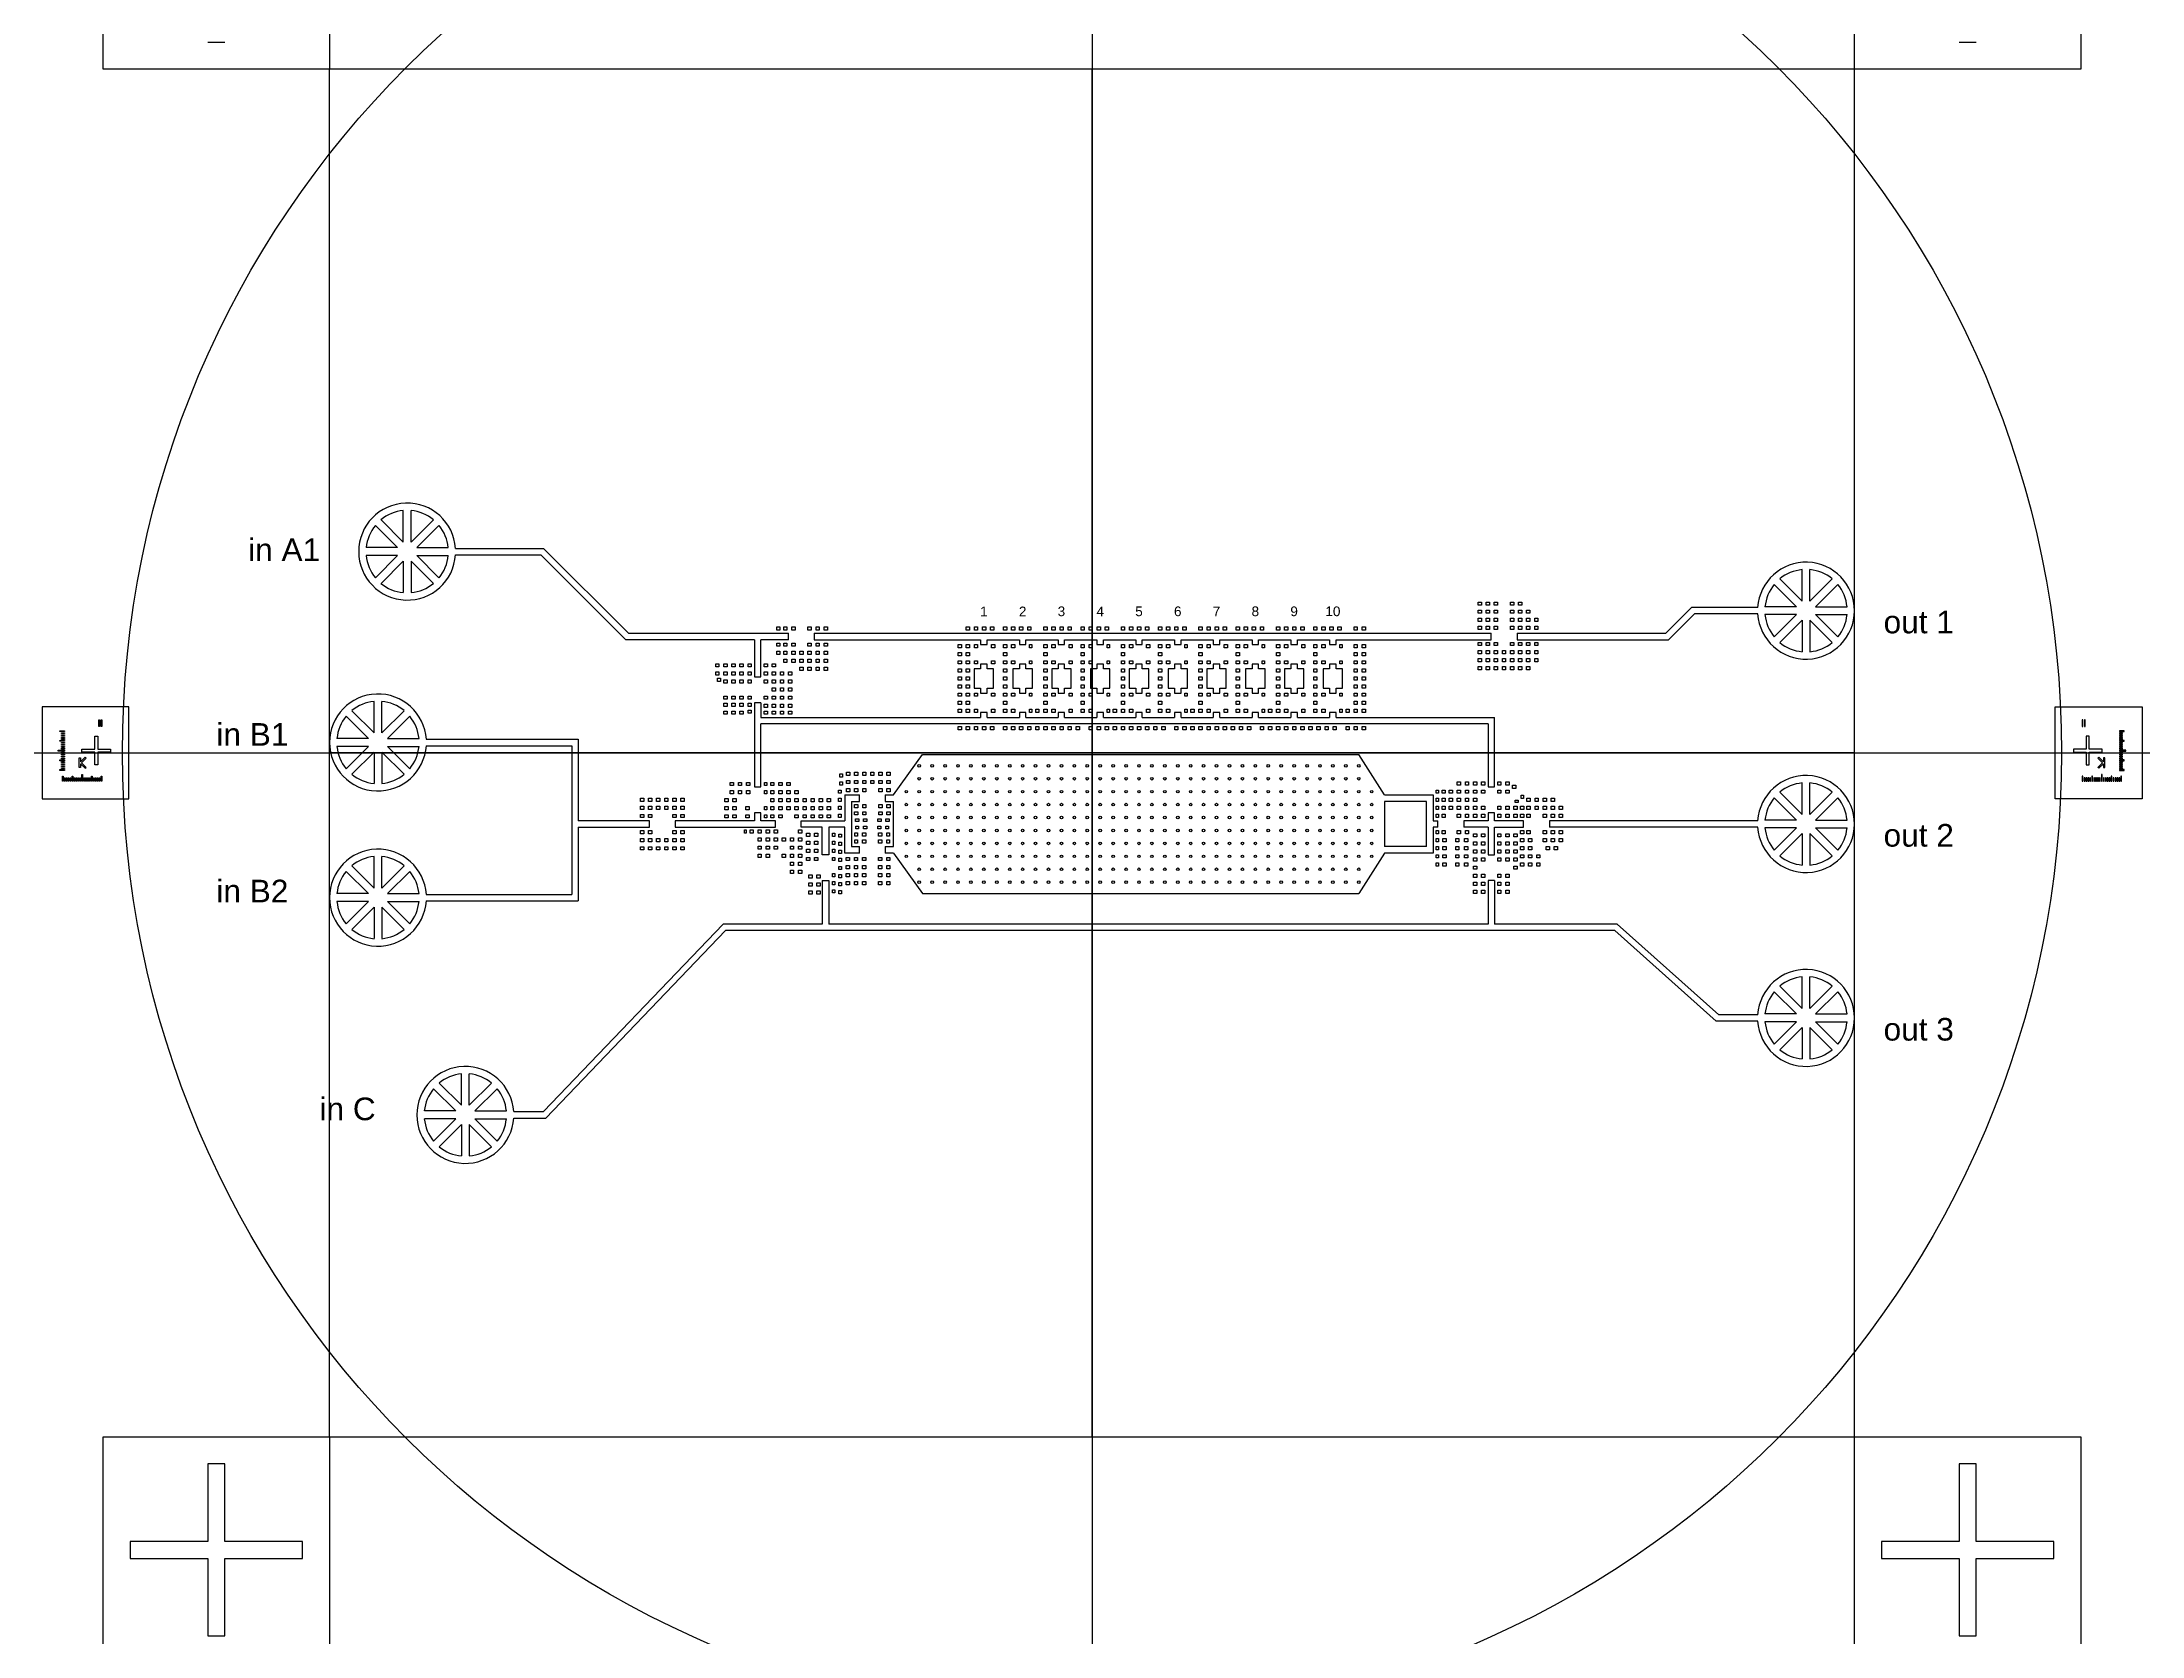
# Model space of a CAD drawing. Header units: millimetres. Extents: x 1000 to 444771, y -11148 to 590229.
# Drawn here: x 198755 to 231245, y 349339 to 373997 of the extents above; entities that cross this region are included whole.
import ezdxf

# ---------------------------------------------------------------- set-up
doc = ezdxf.new("R2010")
doc.units = ezdxf.units.MM
doc.layers.add('CLEAR', color=140, linetype='Continuous')
doc.layers.add('MASK', color=20, linetype='Continuous')
doc.styles.get("Standard").update_dxf_attribs({"font": 'arial.ttf'})

msp = doc.modelspace()

# ---------------------------------------------------------------- texts
at = {"layer": 'CLEAR'}
for s, width, heights, insert, char_height, attachment_point in [('in A1', 1234.99, [2.273736754432321e-13], (201944, 366317), 350, 1), ('1', 150, [0], (213327, 365113), 150, 8), ('2', 150, [0], (213927, 365113), 150, 8), ('3', 150, [0], (214527, 365113), 150, 8), ('4', 150, [0], (215127, 365113), 150, 8), ('5', 150, [0], (215727, 365113), 150, 8), ('6', 150, [0], (216327, 365113), 150, 8), ('7', 150, [0], (216927, 365113), 150, 8), ('8', 150, [0], (217527, 365113), 150, 8), ('9', 150, [0], (218127, 365113), 150, 8), ('10', 150, [0], (218727, 365113), 150, 8), ('out 1', 1234.99, [2.273736754432321e-13], (227247, 365200), 350, 1), ('in B1', 1362.46, [0], (201453, 363461), 350, 1), ('out 2', 1234.99, [2.273736754432321e-13], (227247, 361900), 350, 1), ('in B2', 1431.99, [0], (201453, 361038), 350, 1), ('out 3', 1234.99, [2.273736754432321e-13], (227247, 358900), 350, 1), ('in C', 1155.83, [0], (203048, 357668), 350, 1)]:
    msp.add_mtext_dynamic_manual_height_columns(s, width=width, gutter_width=12.5, heights=heights, dxfattribs=dict(at, insert=insert, char_height=char_height, attachment_point=attachment_point))

# ---------------------------------------------------------------- linework, layer by layer
for p, q in [((215000, 426500), (215000, 299500)), ((199703, 373579), (199703, 377079)), ((203203, 377079), (203203, 373579)), ((226797, 373579), (226797, 377079)), ((230297, 377079), (230297, 373579)), ((203203, 373579), (199703, 373579)), ((226797, 373579), (203203, 373579)), ((203203, 352421), (203203, 373579)), ((215000, 352421), (215000, 373579)), ((226797, 352421), (226797, 373579)), ((230297, 373579), (226797, 373579)), ((151500, 363000), (278500, 363000)), ((226797, 363000), (203203, 363000)), ((199703, 352421), (203203, 352421)), ((199703, 348921), (199703, 352421)), ((203203, 352421), (226797, 352421)), ((203203, 352421), (203203, 348921)), ((226797, 352421), (230297, 352421)), ((226797, 348921), (226797, 352421)), ((230297, 352421), (230297, 348921))]:
    msp.add_line(p, q)
for radius in [50000, 25000, 15000]:
    msp.add_circle((215000, 363000), radius)
at = {"layer": 'CLEAR'}
for p, q in [((201321, 373997), (201585, 373997)), ((228415, 373997), (228679, 373997)), ((205153, 366164), (206514, 366164)), ((206514, 366164), (207828, 364850)), ((205153, 366064), (206472, 366064)), ((206472, 366064), (207786, 364750)), ((223877, 364850), (224277, 365250)), ((225299, 365250), (224277, 365250)), ((223919, 364750), (224319, 365150)), ((225299, 365150), (224319, 365150)), ((209777, 364750), (207786, 364750)), ((207828, 364850), (210302, 364850)), ((209777, 364750), (209777, 364175)), ((209877, 364175), (209877, 364750)), ((210302, 364750), (209877, 364750)), ((210302, 364750), (210302, 364850)), ((210702, 364850), (210702, 364750)), ((210702, 364850), (221177, 364850)), ((210702, 364750), (213277, 364750)), ((213277, 364750), (213277, 364675)), ((213277, 364675), (213377, 364675)), ((213377, 364675), (213377, 364750)), ((213377, 364750), (213877, 364750)), ((213877, 364750), (213877, 364675)), ((213877, 364675), (213977, 364675)), ((213977, 364675), (213977, 364750)), ((213977, 364750), (214477, 364750)), ((214477, 364750), (214477, 364675)), ((214477, 364675), (214577, 364675)), ((214577, 364675), (214577, 364750)), ((214577, 364750), (215077, 364750)), ((215077, 364750), (215077, 364675)), ((215077, 364675), (215177, 364675)), ((215177, 364675), (215177, 364750)), ((215177, 364750), (215677, 364750)), ((215677, 364750), (215677, 364675)), ((215677, 364675), (215777, 364675)), ((215777, 364675), (215777, 364750)), ((215777, 364750), (216277, 364750)), ((216277, 364750), (216277, 364675)), ((216277, 364675), (216377, 364675)), ((216377, 364675), (216377, 364750)), ((216377, 364750), (216877, 364750)), ((216877, 364750), (216877, 364675)), ((216877, 364675), (216977, 364675)), ((216977, 364675), (216977, 364750)), ((216977, 364750), (217477, 364750)), ((217477, 364750), (217477, 364675)), ((217477, 364675), (217577, 364675)), ((217577, 364675), (217577, 364750)), ((217577, 364750), (218077, 364750)), ((218077, 364750), (218077, 364675)), ((218077, 364675), (218177, 364675)), ((218177, 364675), (218177, 364750)), ((218177, 364750), (218677, 364750)), ((218677, 364750), (218677, 364675)), ((218677, 364675), (218777, 364675)), ((218777, 364675), (218777, 364750)), ((218777, 364750), (221177, 364750)), ((221177, 364750), (221177, 364850)), ((221577, 364850), (223877, 364850)), ((221577, 364850), (221577, 364750)), ((221577, 364750), (223919, 364750)), ((213277, 364300), (213177, 364300)), ((213177, 364300), (213177, 364000)), ((213377, 364375), (213277, 364375)), ((213277, 364375), (213277, 364300)), ((213377, 364300), (213377, 364375)), ((213477, 364300), (213377, 364300)), ((213477, 364000), (213477, 364300)), ((213877, 364300), (213777, 364300)), ((213777, 364300), (213777, 364000)), ((213977, 364375), (213877, 364375)), ((213877, 364375), (213877, 364300)), ((213977, 364300), (213977, 364375)), ((214077, 364300), (213977, 364300)), ((214077, 364000), (214077, 364300)), ((214477, 364300), (214377, 364300)), ((214377, 364300), (214377, 364000)), ((214577, 364375), (214477, 364375)), ((214477, 364375), (214477, 364300)), ((214577, 364300), (214577, 364375)), ((214677, 364300), (214577, 364300)), ((214677, 364000), (214677, 364300)), ((215077, 364300), (214977, 364300)), ((214977, 364300), (214977, 364000)), ((215177, 364375), (215077, 364375)), ((215077, 364375), (215077, 364300)), ((215177, 364300), (215177, 364375)), ((215277, 364300), (215177, 364300)), ((215277, 364000), (215277, 364300)), ((215677, 364300), (215577, 364300)), ((215577, 364300), (215577, 364000)), ((215777, 364375), (215677, 364375)), ((215677, 364375), (215677, 364300)), ((215777, 364300), (215777, 364375)), ((215877, 364300), (215777, 364300)), ((215877, 364000), (215877, 364300)), ((216277, 364300), (216177, 364300)), ((216177, 364300), (216177, 364000)), ((216377, 364375), (216277, 364375)), ((216277, 364375), (216277, 364300)), ((216377, 364300), (216377, 364375)), ((216477, 364300), (216377, 364300)), ((216477, 364000), (216477, 364300)), ((216877, 364300), (216777, 364300)), ((216777, 364300), (216777, 364000)), ((216977, 364375), (216877, 364375)), ((216877, 364375), (216877, 364300)), ((216977, 364300), (216977, 364375)), ((217077, 364300), (216977, 364300)), ((217077, 364000), (217077, 364300)), ((217477, 364300), (217377, 364300)), ((217377, 364300), (217377, 364000)), ((217577, 364375), (217477, 364375)), ((217477, 364375), (217477, 364300)), ((217577, 364300), (217577, 364375)), ((217677, 364300), (217577, 364300)), ((217677, 364000), (217677, 364300)), ((218077, 364300), (217977, 364300)), ((217977, 364300), (217977, 364000)), ((218177, 364375), (218077, 364375)), ((218077, 364375), (218077, 364300)), ((218177, 364300), (218177, 364375)), ((218277, 364300), (218177, 364300)), ((218277, 364000), (218277, 364300)), ((218677, 364300), (218577, 364300)), ((218577, 364300), (218577, 364000)), ((218777, 364375), (218677, 364375)), ((218677, 364375), (218677, 364300)), ((218777, 364300), (218777, 364375)), ((218877, 364300), (218777, 364300)), ((218877, 364000), (218877, 364300)), ((209777, 364175), (209877, 364175)), ((213177, 364000), (213277, 364000)), ((213277, 364000), (213277, 363925)), ((213277, 363925), (213377, 363925)), ((213377, 364000), (213477, 364000)), ((213377, 363925), (213377, 364000)), ((213777, 364000), (213877, 364000)), ((213877, 364000), (213877, 363925)), ((213877, 363925), (213977, 363925)), ((213977, 364000), (214077, 364000)), ((213977, 363925), (213977, 364000)), ((214377, 364000), (214477, 364000)), ((214477, 364000), (214477, 363925)), ((214477, 363925), (214577, 363925)), ((214577, 364000), (214677, 364000)), ((214577, 363925), (214577, 364000)), ((214977, 364000), (215077, 364000)), ((215077, 364000), (215077, 363925)), ((215077, 363925), (215177, 363925)), ((215177, 364000), (215277, 364000)), ((215177, 363925), (215177, 364000)), ((215577, 364000), (215677, 364000)), ((215677, 364000), (215677, 363925)), ((215677, 363925), (215777, 363925)), ((215777, 364000), (215877, 364000)), ((215777, 363925), (215777, 364000)), ((216177, 364000), (216277, 364000)), ((216277, 364000), (216277, 363925)), ((216277, 363925), (216377, 363925)), ((216377, 364000), (216477, 364000)), ((216377, 363925), (216377, 364000)), ((216777, 364000), (216877, 364000)), ((216877, 364000), (216877, 363925)), ((216877, 363925), (216977, 363925)), ((216977, 364000), (217077, 364000)), ((216977, 363925), (216977, 364000)), ((217377, 364000), (217477, 364000)), ((217477, 364000), (217477, 363925)), ((217477, 363925), (217577, 363925)), ((217577, 364000), (217677, 364000)), ((217577, 363925), (217577, 364000)), ((217977, 364000), (218077, 364000)), ((218077, 364000), (218077, 363925)), ((218077, 363925), (218177, 363925)), ((218177, 364000), (218277, 364000)), ((218177, 363925), (218177, 364000)), ((218577, 364000), (218677, 364000)), ((218677, 364000), (218677, 363925)), ((218677, 363925), (218777, 363925)), ((218777, 364000), (218877, 364000)), ((218777, 363925), (218777, 364000)), ((198755, 363710), (198755, 362290)), ((200100, 363710), (198755, 363710)), ((200100, 362290), (200100, 363710)), ((209777, 363775), (209777, 362475)), ((209877, 363775), (209777, 363775)), ((209877, 363775), (209877, 363550)), ((213377, 363625), (213277, 363625)), ((213277, 363625), (213277, 363550)), ((213377, 363550), (213377, 363625)), ((213977, 363625), (213877, 363625)), ((213877, 363625), (213877, 363550)), ((213977, 363550), (213977, 363625)), ((214577, 363625), (214477, 363625)), ((214477, 363625), (214477, 363550)), ((214577, 363550), (214577, 363625)), ((215177, 363625), (215077, 363625)), ((215077, 363625), (215077, 363550)), ((215177, 363550), (215177, 363625)), ((215777, 363625), (215677, 363625)), ((215677, 363625), (215677, 363550)), ((215777, 363550), (215777, 363625)), ((216377, 363625), (216277, 363625)), ((216277, 363625), (216277, 363550)), ((216377, 363550), (216377, 363625)), ((216977, 363625), (216877, 363625)), ((216877, 363625), (216877, 363550)), ((216977, 363550), (216977, 363625)), ((217577, 363625), (217477, 363625)), ((217477, 363625), (217477, 363550)), ((217577, 363550), (217577, 363625)), ((218177, 363625), (218077, 363625)), ((218077, 363625), (218077, 363550)), ((218177, 363550), (218177, 363625)), ((218777, 363625), (218677, 363625)), ((218677, 363625), (218677, 363550)), ((218777, 363550), (218777, 363625)), ((229900, 363710), (231245, 363710)), ((229900, 362290), (229900, 363710)), ((231245, 363710), (231245, 362290)), ((209877, 363550), (213277, 363550)), ((209877, 362475), (209877, 363450)), ((221127, 363450), (209877, 363450)), ((213377, 363550), (213877, 363550)), ((213977, 363550), (214477, 363550)), ((214577, 363550), (215077, 363550)), ((215177, 363550), (215677, 363550)), ((215777, 363550), (216277, 363550)), ((216377, 363550), (216877, 363550)), ((216977, 363550), (217477, 363550)), ((217577, 363550), (218077, 363550)), ((218177, 363550), (218677, 363550)), ((218777, 363550), (221227, 363550)), ((221127, 363450), (221127, 362475)), ((221227, 362475), (221227, 363550)), ((204701, 363211), (207051, 363211)), ((204701, 363111), (206951, 363111)), ((206951, 363111), (206951, 360811)), ((207051, 363211), (207051, 361950)), ((211927, 362350), (212377, 362975)), ((212377, 362975), (219127, 362975)), ((219527, 362350), (219127, 362975)), ((198755, 362290), (200100, 362290)), ((209777, 362475), (209877, 362475)), ((211177, 362350), (211402, 362350)), ((211177, 362350), (211177, 361950)), ((211402, 362250), (211402, 362350)), ((211802, 362350), (211927, 362350)), ((211802, 362350), (211802, 362250)), ((219527, 362350), (220277, 362350)), ((220277, 362350), (220277, 361950)), ((221127, 362475), (221227, 362475)), ((231245, 362290), (229900, 362290)), ((208152, 361950), (207051, 361950)), ((208152, 361850), (208152, 361950)), ((209777, 361950), (208552, 361950)), ((208552, 361950), (208552, 361850)), ((209777, 362075), (209777, 361950)), ((209877, 362075), (209777, 362075)), ((209877, 361950), (209877, 362075)), ((210102, 361950), (209877, 361950)), ((210102, 361850), (210102, 361950)), ((210502, 361850), (210502, 361950)), ((210502, 361950), (211177, 361950)), ((211277, 362250), (211402, 362250)), ((211277, 362250), (211277, 361550)), ((211802, 362250), (211927, 362250)), ((211927, 361550), (211927, 362250)), ((220277, 361950), (220352, 361950)), ((220352, 361850), (220352, 361950)), ((220752, 361950), (220752, 361850)), ((221127, 361950), (220752, 361950)), ((221227, 362075), (221127, 362075)), ((221127, 362075), (221127, 361950)), ((221227, 361950), (221227, 362075)), ((221677, 361950), (221227, 361950)), ((221677, 361850), (221677, 361950)), ((222077, 361950), (222077, 361850)), ((225299, 361950), (222077, 361950)), ((207051, 361850), (208152, 361850)), ((207051, 361850), (207051, 360711)), ((208552, 361850), (210102, 361850)), ((210827, 361850), (210502, 361850)), ((210827, 361425), (210827, 361850)), ((210927, 361850), (210927, 361425)), ((211177, 361850), (210927, 361850)), ((211177, 361450), (211177, 361850)), ((220277, 361850), (220277, 361450)), ((220352, 361850), (220277, 361850)), ((221127, 361850), (220752, 361850)), ((221127, 361850), (221127, 361425)), ((221227, 361850), (221677, 361850)), ((221227, 361425), (221227, 361850)), ((225299, 361850), (222077, 361850)), ((210927, 361425), (210827, 361425)), ((211402, 361450), (211177, 361450)), ((211277, 361550), (211402, 361550)), ((211402, 361450), (211402, 361550)), ((211802, 361550), (211927, 361550)), ((211802, 361550), (211802, 361450)), ((211927, 361450), (211802, 361450)), ((211927, 361450), (212377, 360825)), ((219527, 361450), (219127, 360825)), ((220277, 361450), (219527, 361450)), ((221127, 361425), (221227, 361425)), ((210827, 361025), (210927, 361025)), ((210827, 361025), (210827, 360350)), ((210927, 361025), (210927, 360350)), ((221227, 361025), (221127, 361025)), ((221127, 361025), (221127, 360350)), ((221227, 361025), (221227, 360350)), ((204701, 360811), (206951, 360811)), ((204701, 360711), (207051, 360711)), ((212377, 360825), (219127, 360825)), ((209294, 360350), (206516, 357450)), ((210827, 360350), (209294, 360350)), ((221127, 360350), (210927, 360350)), ((223126, 360350), (221227, 360350)), ((224697, 358950), (223126, 360350)), ((209328, 360250), (206550, 357350)), ((223088, 360250), (209328, 360250)), ((224659, 358850), (223088, 360250)), ((225299, 358850), (224659, 358850)), ((225299, 358950), (224697, 358950)), ((206053, 357450), (206516, 357450)), ((206053, 357350), (206550, 357350)), ((201585, 352003), (201321, 352003)), ((201321, 352003), (201321, 350803)), ((201585, 350803), (201585, 352003)), ((228679, 352003), (228415, 352003)), ((228415, 352003), (228415, 350803)), ((228679, 350803), (228679, 352003)), ((201321, 350803), (200121, 350803)), ((200121, 350803), (200121, 350539)), ((202785, 350803), (201585, 350803)), ((202785, 350539), (202785, 350803)), ((228415, 350803), (227215, 350803)), ((227215, 350803), (227215, 350539)), ((229879, 350803), (228679, 350803)), ((229879, 350539), (229879, 350803)), ((200121, 350539), (201321, 350539)), ((201321, 350539), (201321, 349339)), ((201585, 349339), (201585, 350539)), ((201585, 350539), (202785, 350539)), ((227215, 350539), (228415, 350539)), ((228415, 350539), (228415, 349339)), ((228679, 349339), (228679, 350539)), ((228679, 350539), (229879, 350539)), ((201321, 349339), (201585, 349339)), ((228415, 349339), (228679, 349339))]:
    msp.add_line(p, q, dxfattribs=at)
for points in [[(221024, 365284), (220974, 365284), (220974, 365334), (221024, 365334)], [(221024, 365159), (220974, 365159), (220974, 365209), (221024, 365209)], [(221149, 365284), (221099, 365284), (221099, 365334), (221149, 365334)], [(221149, 365159), (221099, 365159), (221099, 365209), (221149, 365209)], [(221274, 365284), (221224, 365284), (221224, 365334), (221274, 365334)], [(221274, 365159), (221224, 365159), (221224, 365209), (221274, 365209)], [(221524, 365284), (221474, 365284), (221474, 365334), (221524, 365334)], [(221524, 365159), (221474, 365159), (221474, 365209), (221524, 365209)], [(221649, 365284), (221599, 365284), (221599, 365334), (221649, 365334)], [(221649, 365159), (221599, 365159), (221599, 365209), (221649, 365209)], [(221774, 365159), (221724, 365159), (221724, 365209), (221774, 365209)], [(210126, 364899), (210126, 364949), (210171, 364949), (210171, 364899)], [(210231, 364899), (210231, 364949), (210281, 364949), (210281, 364899)], [(210356, 364899), (210356, 364949), (210406, 364949), (210406, 364899)], [(210606, 364899), (210606, 364949), (210656, 364949), (210656, 364899)], [(210731, 364899), (210731, 364949), (210781, 364949), (210781, 364899)], [(210856, 364899), (210856, 364949), (210906, 364949), (210906, 364899)], [(213105, 364901), (213055, 364901), (213055, 364951), (213105, 364951)], [(213230, 364901), (213180, 364901), (213180, 364951), (213230, 364951)], [(213355, 364901), (213305, 364901), (213305, 364951), (213355, 364951)], [(213480, 364901), (213430, 364901), (213430, 364951), (213480, 364951)], [(213680, 364901), (213630, 364901), (213630, 364951), (213680, 364951)], [(213805, 364901), (213755, 364901), (213755, 364951), (213805, 364951)], [(213930, 364901), (213880, 364901), (213880, 364951), (213930, 364951)], [(214055, 364901), (214005, 364901), (214005, 364951), (214055, 364951)], [(214305, 364901), (214255, 364901), (214255, 364951), (214305, 364951)], [(214430, 364901), (214380, 364901), (214380, 364951), (214430, 364951)], [(214555, 364901), (214505, 364901), (214505, 364951), (214555, 364951)], [(214680, 364901), (214630, 364901), (214630, 364951), (214680, 364951)], [(214880, 364901), (214830, 364901), (214830, 364951), (214880, 364951)], [(215005, 364901), (214955, 364901), (214955, 364951), (215005, 364951)], [(215130, 364901), (215080, 364901), (215080, 364951), (215130, 364951)], [(215255, 364901), (215205, 364901), (215205, 364951), (215255, 364951)], [(215505, 364901), (215455, 364901), (215455, 364951), (215505, 364951)], [(215630, 364901), (215580, 364901), (215580, 364951), (215630, 364951)], [(215755, 364901), (215705, 364901), (215705, 364951), (215755, 364951)], [(215880, 364901), (215830, 364901), (215830, 364951), (215880, 364951)], [(216080, 364901), (216030, 364901), (216030, 364951), (216080, 364951)], [(216205, 364901), (216155, 364901), (216155, 364951), (216205, 364951)], [(216330, 364901), (216280, 364901), (216280, 364951), (216330, 364951)], [(216455, 364901), (216405, 364901), (216405, 364951), (216455, 364951)], [(216705, 364901), (216655, 364901), (216655, 364951), (216705, 364951)], [(216830, 364901), (216780, 364901), (216780, 364951), (216830, 364951)], [(216955, 364901), (216905, 364901), (216905, 364951), (216955, 364951)], [(217080, 364901), (217030, 364901), (217030, 364951), (217080, 364951)], [(217280, 364901), (217230, 364901), (217230, 364951), (217280, 364951)], [(217405, 364901), (217355, 364901), (217355, 364951), (217405, 364951)], [(217530, 364901), (217480, 364901), (217480, 364951), (217530, 364951)], [(217655, 364901), (217605, 364901), (217605, 364951), (217655, 364951)], [(217905, 364901), (217855, 364901), (217855, 364951), (217905, 364951)], [(218030, 364901), (217980, 364901), (217980, 364951), (218030, 364951)], [(218155, 364901), (218105, 364901), (218105, 364951), (218155, 364951)], [(218280, 364901), (218230, 364901), (218230, 364951), (218280, 364951)], [(218480, 364901), (218430, 364901), (218430, 364951), (218480, 364951)], [(218605, 364901), (218555, 364901), (218555, 364951), (218605, 364951)], [(218730, 364901), (218680, 364901), (218680, 364951), (218730, 364951)], [(218855, 364901), (218805, 364901), (218805, 364951), (218855, 364951)], [(219105, 364901), (219055, 364901), (219055, 364951), (219105, 364951)], [(219230, 364901), (219180, 364901), (219180, 364951), (219230, 364951)], [(221024, 365034), (220974, 365034), (220974, 365084), (221024, 365084)], [(221024, 364909), (220974, 364909), (220974, 364959), (221024, 364959)], [(221149, 365034), (221099, 365034), (221099, 365084), (221149, 365084)], [(221149, 364909), (221099, 364909), (221099, 364959), (221149, 364959)], [(221274, 365034), (221224, 365034), (221224, 365084), (221274, 365084)], [(221274, 364909), (221224, 364909), (221224, 364959), (221274, 364959)], [(221524, 365034), (221474, 365034), (221474, 365084), (221524, 365084)], [(221524, 364909), (221474, 364909), (221474, 364959), (221524, 364959)], [(221649, 365034), (221599, 365034), (221599, 365084), (221649, 365084)], [(221649, 364909), (221599, 364909), (221599, 364959), (221649, 364959)], [(221774, 365034), (221724, 365034), (221724, 365084), (221774, 365084)], [(221774, 364909), (221724, 364909), (221724, 364959), (221774, 364959)], [(221899, 365034), (221849, 365034), (221849, 365084), (221899, 365084)], [(221899, 364909), (221849, 364909), (221849, 364959), (221899, 364959)], [(210126, 364649), (210126, 364699), (210171, 364699), (210171, 364649)], [(210126, 364524), (210126, 364574), (210171, 364574), (210171, 364524)], [(210231, 364649), (210231, 364699), (210281, 364699), (210281, 364649)], [(210231, 364524), (210231, 364574), (210281, 364574), (210281, 364524)], [(210356, 364649), (210356, 364699), (210406, 364699), (210406, 364649)], [(210356, 364524), (210356, 364574), (210406, 364574), (210406, 364524)], [(210481, 364524), (210481, 364574), (210531, 364574), (210531, 364524)], [(210606, 364649), (210606, 364699), (210656, 364699), (210656, 364649)], [(210606, 364524), (210606, 364574), (210656, 364574), (210656, 364524)], [(210731, 364649), (210731, 364699), (210781, 364699), (210781, 364649)], [(210731, 364524), (210731, 364574), (210781, 364574), (210781, 364524)], [(210856, 364649), (210856, 364699), (210906, 364699), (210906, 364649)], [(210856, 364524), (210856, 364574), (210906, 364574), (210906, 364524)], [(212980, 364626), (212930, 364626), (212930, 364676), (212980, 364676)], [(212980, 364501), (212930, 364501), (212930, 364551), (212980, 364551)], [(213105, 364626), (213055, 364626), (213055, 364676), (213105, 364676)], [(213105, 364501), (213055, 364501), (213055, 364551), (213105, 364551)], [(213230, 364626), (213180, 364626), (213180, 364676), (213230, 364676)], [(213495, 364626), (213445, 364626), (213445, 364676), (213495, 364676)], [(213680, 364626), (213630, 364626), (213630, 364676), (213680, 364676)], [(213680, 364501), (213630, 364501), (213630, 364551), (213680, 364551)], [(213805, 364626), (213755, 364626), (213755, 364676), (213805, 364676)], [(214070, 364626), (214035, 364626), (214035, 364676), (214070, 364676)], [(214305, 364626), (214255, 364626), (214255, 364676), (214305, 364676)], [(214305, 364501), (214255, 364501), (214255, 364551), (214305, 364551)], [(214430, 364626), (214380, 364626), (214380, 364676), (214430, 364676)], [(214695, 364626), (214645, 364626), (214645, 364676), (214695, 364676)], [(214880, 364626), (214830, 364626), (214830, 364676), (214880, 364676)], [(214880, 364501), (214830, 364501), (214830, 364551), (214880, 364551)], [(215005, 364626), (214955, 364626), (214955, 364676), (215005, 364676)], [(215270, 364626), (215235, 364626), (215235, 364676), (215270, 364676)], [(215505, 364626), (215455, 364626), (215455, 364676), (215505, 364676)], [(215505, 364501), (215455, 364501), (215455, 364551), (215505, 364551)], [(215630, 364626), (215580, 364626), (215580, 364676), (215630, 364676)], [(215895, 364626), (215845, 364626), (215845, 364676), (215895, 364676)], [(216080, 364626), (216030, 364626), (216030, 364676), (216080, 364676)], [(216080, 364501), (216030, 364501), (216030, 364551), (216080, 364551)], [(216205, 364626), (216155, 364626), (216155, 364676), (216205, 364676)], [(216470, 364626), (216435, 364626), (216435, 364676), (216470, 364676)], [(216705, 364626), (216655, 364626), (216655, 364676), (216705, 364676)], [(216705, 364501), (216655, 364501), (216655, 364551), (216705, 364551)], [(216830, 364626), (216780, 364626), (216780, 364676), (216830, 364676)], [(217095, 364626), (217045, 364626), (217045, 364676), (217095, 364676)], [(217280, 364626), (217230, 364626), (217230, 364676), (217280, 364676)], [(217280, 364501), (217230, 364501), (217230, 364551), (217280, 364551)], [(217405, 364626), (217355, 364626), (217355, 364676), (217405, 364676)], [(217670, 364626), (217635, 364626), (217635, 364676), (217670, 364676)], [(217905, 364626), (217855, 364626), (217855, 364676), (217905, 364676)], [(217905, 364501), (217855, 364501), (217855, 364551), (217905, 364551)], [(218030, 364626), (217980, 364626), (217980, 364676), (218030, 364676)], [(218295, 364626), (218245, 364626), (218245, 364676), (218295, 364676)], [(218480, 364626), (218430, 364626), (218430, 364676), (218480, 364676)], [(218480, 364501), (218430, 364501), (218430, 364551), (218480, 364551)], [(218605, 364626), (218555, 364626), (218555, 364676), (218605, 364676)], [(218870, 364626), (218835, 364626), (218835, 364676), (218870, 364676)], [(219105, 364626), (219055, 364626), (219055, 364676), (219105, 364676)], [(219105, 364501), (219055, 364501), (219055, 364551), (219105, 364551)], [(219230, 364626), (219180, 364626), (219180, 364676), (219230, 364676)], [(219230, 364501), (219180, 364501), (219180, 364551), (219230, 364551)], [(221024, 364659), (220974, 364659), (220974, 364709), (221024, 364709)], [(221024, 364534), (220974, 364534), (220974, 364584), (221024, 364584)], [(221149, 364659), (221099, 364659), (221099, 364709), (221149, 364709)], [(221149, 364534), (221099, 364534), (221099, 364584), (221149, 364584)], [(221274, 364659), (221224, 364659), (221224, 364709), (221274, 364709)], [(221274, 364534), (221224, 364534), (221224, 364584), (221274, 364584)], [(221399, 364534), (221349, 364534), (221349, 364584), (221399, 364584)], [(221524, 364659), (221474, 364659), (221474, 364709), (221524, 364709)], [(221524, 364534), (221474, 364534), (221474, 364584), (221524, 364584)], [(221649, 364659), (221599, 364659), (221599, 364709), (221649, 364709)], [(221649, 364534), (221599, 364534), (221599, 364584), (221649, 364584)], [(221774, 364659), (221724, 364659), (221724, 364709), (221774, 364709)], [(221774, 364534), (221724, 364534), (221724, 364584), (221774, 364584)], [(221899, 364659), (221849, 364659), (221849, 364709), (221899, 364709)], [(221899, 364534), (221849, 364534), (221849, 364584), (221899, 364584)], [(209229, 364329), (209179, 364329), (209179, 364379), (209229, 364379)], [(209229, 364204), (209179, 364204), (209179, 364254), (209229, 364254)], [(209354, 364329), (209304, 364329), (209304, 364379), (209354, 364379)], [(209354, 364204), (209304, 364204), (209304, 364254), (209354, 364254)], [(209479, 364329), (209429, 364329), (209429, 364379), (209479, 364379)], [(209479, 364204), (209429, 364204), (209429, 364254), (209479, 364254)], [(209604, 364329), (209554, 364329), (209554, 364379), (209604, 364379)], [(209604, 364204), (209554, 364204), (209554, 364254), (209604, 364254)], [(209729, 364329), (209679, 364329), (209679, 364379), (209729, 364379)], [(209729, 364204), (209679, 364204), (209679, 364254), (209729, 364254)], [(209979, 364329), (209929, 364329), (209929, 364379), (209979, 364379)], [(209979, 364204), (209929, 364204), (209929, 364254), (209979, 364254)], [(210104, 364329), (210054, 364329), (210054, 364379), (210104, 364379)], [(210104, 364204), (210054, 364204), (210054, 364254), (210104, 364254)], [(210229, 364204), (210179, 364204), (210179, 364254), (210229, 364254)], [(210231, 364399), (210231, 364449), (210281, 364449), (210281, 364399)], [(210354, 364204), (210304, 364204), (210304, 364254), (210354, 364254)], [(210356, 364399), (210356, 364449), (210406, 364449), (210406, 364399)], [(210481, 364399), (210481, 364449), (210531, 364449), (210531, 364399)], [(210481, 364274), (210481, 364324), (210531, 364324), (210531, 364274)], [(210606, 364399), (210606, 364449), (210656, 364449), (210656, 364399)], [(210606, 364274), (210606, 364324), (210656, 364324), (210656, 364274)], [(210731, 364399), (210731, 364449), (210781, 364449), (210781, 364399)], [(210731, 364274), (210731, 364324), (210781, 364324), (210781, 364274)], [(210856, 364399), (210856, 364449), (210906, 364449), (210906, 364399)], [(210856, 364274), (210856, 364324), (210906, 364324), (210906, 364274)], [(212980, 364376), (212930, 364376), (212930, 364426), (212980, 364426)], [(212980, 364251), (212930, 364251), (212930, 364301), (212980, 364301)], [(213105, 364376), (213055, 364376), (213055, 364426), (213105, 364426)], [(213105, 364251), (213055, 364251), (213055, 364301), (213105, 364301)], [(213230, 364376), (213180, 364376), (213180, 364426), (213230, 364426)], [(213495, 364376), (213445, 364376), (213445, 364426), (213495, 364426)], [(213680, 364376), (213630, 364376), (213630, 364426), (213680, 364426)], [(213680, 364251), (213630, 364251), (213630, 364301), (213680, 364301)], [(213805, 364376), (213755, 364376), (213755, 364426), (213805, 364426)], [(214070, 364376), (214035, 364376), (214035, 364426), (214070, 364426)], [(214305, 364376), (214255, 364376), (214255, 364426), (214305, 364426)], [(214305, 364251), (214255, 364251), (214255, 364301), (214305, 364301)], [(214430, 364376), (214380, 364376), (214380, 364426), (214430, 364426)], [(214695, 364376), (214645, 364376), (214645, 364426), (214695, 364426)], [(214880, 364376), (214830, 364376), (214830, 364426), (214880, 364426)], [(214880, 364251), (214830, 364251), (214830, 364301), (214880, 364301)], [(215005, 364376), (214955, 364376), (214955, 364426), (215005, 364426)], [(215270, 364376), (215235, 364376), (215235, 364426), (215270, 364426)], [(215505, 364376), (215455, 364376), (215455, 364426), (215505, 364426)], [(215505, 364251), (215455, 364251), (215455, 364301), (215505, 364301)], [(215630, 364376), (215580, 364376), (215580, 364426), (215630, 364426)], [(215895, 364376), (215845, 364376), (215845, 364426), (215895, 364426)], [(216080, 364376), (216030, 364376), (216030, 364426), (216080, 364426)], [(216080, 364251), (216030, 364251), (216030, 364301), (216080, 364301)], [(216205, 364376), (216155, 364376), (216155, 364426), (216205, 364426)], [(216470, 364376), (216435, 364376), (216435, 364426), (216470, 364426)], [(216705, 364376), (216655, 364376), (216655, 364426), (216705, 364426)], [(216705, 364251), (216655, 364251), (216655, 364301), (216705, 364301)], [(216830, 364376), (216780, 364376), (216780, 364426), (216830, 364426)], [(217095, 364376), (217045, 364376), (217045, 364426), (217095, 364426)], [(217280, 364376), (217230, 364376), (217230, 364426), (217280, 364426)], [(217280, 364251), (217230, 364251), (217230, 364301), (217280, 364301)], [(217405, 364376), (217355, 364376), (217355, 364426), (217405, 364426)], [(217670, 364376), (217635, 364376), (217635, 364426), (217670, 364426)], [(217905, 364376), (217855, 364376), (217855, 364426), (217905, 364426)], [(217905, 364251), (217855, 364251), (217855, 364301), (217905, 364301)], [(218030, 364376), (217980, 364376), (217980, 364426), (218030, 364426)], [(218295, 364376), (218245, 364376), (218245, 364426), (218295, 364426)], [(218480, 364376), (218430, 364376), (218430, 364426), (218480, 364426)], [(218480, 364251), (218430, 364251), (218430, 364301), (218480, 364301)], [(218605, 364376), (218555, 364376), (218555, 364426), (218605, 364426)], [(218870, 364376), (218835, 364376), (218835, 364426), (218870, 364426)], [(219105, 364376), (219055, 364376), (219055, 364426), (219105, 364426)], [(219105, 364251), (219055, 364251), (219055, 364301), (219105, 364301)], [(219230, 364376), (219180, 364376), (219180, 364426), (219230, 364426)], [(219230, 364251), (219180, 364251), (219180, 364301), (219230, 364301)], [(221024, 364409), (220974, 364409), (220974, 364459), (221024, 364459)], [(221024, 364284), (220974, 364284), (220974, 364334), (221024, 364334)], [(221149, 364409), (221099, 364409), (221099, 364459), (221149, 364459)], [(221149, 364284), (221099, 364284), (221099, 364334), (221149, 364334)], [(221274, 364409), (221224, 364409), (221224, 364459), (221274, 364459)], [(221274, 364284), (221224, 364284), (221224, 364334), (221274, 364334)], [(221399, 364409), (221349, 364409), (221349, 364459), (221399, 364459)], [(221399, 364284), (221349, 364284), (221349, 364334), (221399, 364334)], [(221524, 364409), (221474, 364409), (221474, 364459), (221524, 364459)], [(221524, 364284), (221474, 364284), (221474, 364334), (221524, 364334)], [(221649, 364409), (221599, 364409), (221599, 364459), (221649, 364459)], [(221649, 364284), (221599, 364284), (221599, 364334), (221649, 364334)], [(221774, 364409), (221724, 364409), (221724, 364459), (221774, 364459)], [(221774, 364284), (221724, 364284), (221724, 364334), (221774, 364334)], [(221899, 364409), (221849, 364409), (221849, 364459), (221899, 364459)], [(209254, 364104), (209204, 364104), (209204, 364154), (209254, 364154)], [(209354, 364079), (209304, 364079), (209304, 364129), (209354, 364129)], [(209479, 364079), (209429, 364079), (209429, 364129), (209479, 364129)], [(209604, 364079), (209554, 364079), (209554, 364129), (209604, 364129)], [(209729, 364079), (209679, 364079), (209679, 364129), (209729, 364129)], [(209979, 364079), (209929, 364079), (209929, 364129), (209979, 364129)], [(210104, 364079), (210054, 364079), (210054, 364129), (210104, 364129)], [(210104, 363954), (210054, 363954), (210054, 364004), (210104, 364004)], [(210229, 364079), (210179, 364079), (210179, 364129), (210229, 364129)], [(210229, 363954), (210179, 363954), (210179, 364004), (210229, 364004)], [(210354, 364079), (210304, 364079), (210304, 364129), (210354, 364129)], [(210354, 363954), (210304, 363954), (210304, 364004), (210354, 364004)], [(212980, 364126), (212930, 364126), (212930, 364176), (212980, 364176)], [(212980, 364001), (212930, 364001), (212930, 364051), (212980, 364051)], [(212980, 363876), (212930, 363876), (212930, 363926), (212980, 363926)], [(213105, 364126), (213055, 364126), (213055, 364176), (213105, 364176)], [(213105, 364001), (213055, 364001), (213055, 364051), (213105, 364051)], [(213105, 363876), (213055, 363876), (213055, 363926), (213105, 363926)], [(213230, 363876), (213180, 363876), (213180, 363926), (213230, 363926)], [(213495, 363876), (213445, 363876), (213445, 363926), (213495, 363926)], [(213680, 364126), (213630, 364126), (213630, 364176), (213680, 364176)], [(213680, 364001), (213630, 364001), (213630, 364051), (213680, 364051)], [(213680, 363876), (213630, 363876), (213630, 363926), (213680, 363926)], [(213805, 363876), (213755, 363876), (213755, 363926), (213805, 363926)], [(214070, 363876), (214035, 363876), (214035, 363926), (214070, 363926)], [(214305, 364126), (214255, 364126), (214255, 364176), (214305, 364176)], [(214305, 364001), (214255, 364001), (214255, 364051), (214305, 364051)], [(214305, 363876), (214255, 363876), (214255, 363926), (214305, 363926)], [(214430, 363876), (214380, 363876), (214380, 363926), (214430, 363926)], [(214695, 363876), (214645, 363876), (214645, 363926), (214695, 363926)], [(214880, 364126), (214830, 364126), (214830, 364176), (214880, 364176)], [(214880, 364001), (214830, 364001), (214830, 364051), (214880, 364051)], [(214880, 363876), (214830, 363876), (214830, 363926), (214880, 363926)], [(215005, 363876), (214955, 363876), (214955, 363926), (215005, 363926)], [(215270, 363876), (215235, 363876), (215235, 363926), (215270, 363926)], [(215505, 364126), (215455, 364126), (215455, 364176), (215505, 364176)], [(215505, 364001), (215455, 364001), (215455, 364051), (215505, 364051)], [(215505, 363876), (215455, 363876), (215455, 363926), (215505, 363926)], [(215630, 363876), (215580, 363876), (215580, 363926), (215630, 363926)], [(215895, 363876), (215845, 363876), (215845, 363926), (215895, 363926)], [(216080, 364126), (216030, 364126), (216030, 364176), (216080, 364176)], [(216080, 364001), (216030, 364001), (216030, 364051), (216080, 364051)], [(216080, 363876), (216030, 363876), (216030, 363926), (216080, 363926)], [(216205, 363876), (216155, 363876), (216155, 363926), (216205, 363926)], [(216470, 363876), (216435, 363876), (216435, 363926), (216470, 363926)], [(216705, 364126), (216655, 364126), (216655, 364176), (216705, 364176)], [(216705, 364001), (216655, 364001), (216655, 364051), (216705, 364051)], [(216705, 363876), (216655, 363876), (216655, 363926), (216705, 363926)], [(216830, 363876), (216780, 363876), (216780, 363926), (216830, 363926)], [(217095, 363876), (217045, 363876), (217045, 363926), (217095, 363926)], [(217280, 364126), (217230, 364126), (217230, 364176), (217280, 364176)], [(217280, 364001), (217230, 364001), (217230, 364051), (217280, 364051)], [(217280, 363876), (217230, 363876), (217230, 363926), (217280, 363926)], [(217405, 363876), (217355, 363876), (217355, 363926), (217405, 363926)], [(217670, 363876), (217635, 363876), (217635, 363926), (217670, 363926)], [(217905, 364126), (217855, 364126), (217855, 364176), (217905, 364176)], [(217905, 364001), (217855, 364001), (217855, 364051), (217905, 364051)], [(217905, 363876), (217855, 363876), (217855, 363926), (217905, 363926)], [(218030, 363876), (217980, 363876), (217980, 363926), (218030, 363926)], [(218295, 363876), (218245, 363876), (218245, 363926), (218295, 363926)], [(218480, 364126), (218430, 364126), (218430, 364176), (218480, 364176)], [(218480, 364001), (218430, 364001), (218430, 364051), (218480, 364051)], [(218480, 363876), (218430, 363876), (218430, 363926), (218480, 363926)], [(218605, 363876), (218555, 363876), (218555, 363926), (218605, 363926)], [(218870, 363876), (218835, 363876), (218835, 363926), (218870, 363926)], [(219105, 364126), (219055, 364126), (219055, 364176), (219105, 364176)], [(219105, 364001), (219055, 364001), (219055, 364051), (219105, 364051)], [(219105, 363876), (219055, 363876), (219055, 363926), (219105, 363926)], [(219230, 364126), (219180, 364126), (219180, 364176), (219230, 364176)], [(219230, 364001), (219180, 364001), (219180, 364051), (219230, 364051)], [(219230, 363876), (219180, 363876), (219180, 363926), (219230, 363926)], [(209354, 363829), (209304, 363829), (209304, 363879), (209354, 363879)], [(209354, 363719), (209304, 363719), (209304, 363769), (209354, 363769)], [(209354, 363599), (209304, 363599), (209304, 363644), (209354, 363644)], [(209479, 363829), (209429, 363829), (209429, 363879), (209479, 363879)], [(209479, 363719), (209429, 363719), (209429, 363769), (209479, 363769)], [(209479, 363599), (209429, 363599), (209429, 363644), (209479, 363644)], [(209604, 363829), (209554, 363829), (209554, 363879), (209604, 363879)], [(209604, 363719), (209554, 363719), (209554, 363769), (209604, 363769)], [(209604, 363599), (209554, 363599), (209554, 363644), (209604, 363644)], [(209729, 363829), (209679, 363829), (209679, 363879), (209729, 363879)], [(209729, 363719), (209679, 363719), (209679, 363769), (209729, 363769)], [(209729, 363614), (209679, 363614), (209679, 363659), (209729, 363659)], [(209979, 363829), (209929, 363829), (209929, 363879), (209979, 363879)], [(209979, 363704), (209929, 363704), (209929, 363754), (209979, 363754)], [(209979, 363599), (209929, 363599), (209929, 363644), (209979, 363644)], [(210104, 363829), (210054, 363829), (210054, 363879), (210104, 363879)], [(210104, 363704), (210054, 363704), (210054, 363754), (210104, 363754)], [(210104, 363599), (210054, 363599), (210054, 363644), (210104, 363644)], [(210229, 363829), (210179, 363829), (210179, 363879), (210229, 363879)], [(210229, 363704), (210179, 363704), (210179, 363754), (210229, 363754)], [(210229, 363599), (210179, 363599), (210179, 363644), (210229, 363644)], [(210354, 363829), (210304, 363829), (210304, 363879), (210354, 363879)], [(210354, 363704), (210304, 363704), (210304, 363754), (210354, 363754)], [(210354, 363599), (210304, 363599), (210304, 363644), (210354, 363644)], [(212980, 363751), (212930, 363751), (212930, 363801), (212980, 363801)], [(212980, 363626), (212930, 363626), (212930, 363676), (212980, 363676)], [(213105, 363751), (213055, 363751), (213055, 363801), (213105, 363801)], [(213105, 363626), (213055, 363626), (213055, 363676), (213105, 363676)], [(213230, 363626), (213180, 363626), (213180, 363676), (213230, 363676)], [(213495, 363626), (213445, 363626), (213445, 363676), (213495, 363676)], [(213680, 363751), (213630, 363751), (213630, 363801), (213680, 363801)], [(213680, 363626), (213630, 363626), (213630, 363676), (213680, 363676)], [(213805, 363626), (213755, 363626), (213755, 363676), (213805, 363676)], [(214070, 363626), (214035, 363626), (214035, 363676), (214070, 363676)], [(214180, 363626), (214130, 363626), (214130, 363676), (214180, 363676)], [(214305, 363751), (214255, 363751), (214255, 363801), (214305, 363801)], [(214305, 363626), (214255, 363626), (214255, 363676), (214305, 363676)], [(214430, 363626), (214380, 363626), (214380, 363676), (214430, 363676)], [(214695, 363626), (214645, 363626), (214645, 363676), (214695, 363676)], [(214880, 363751), (214830, 363751), (214830, 363801), (214880, 363801)], [(214880, 363626), (214830, 363626), (214830, 363676), (214880, 363676)], [(215005, 363626), (214955, 363626), (214955, 363676), (215005, 363676)], [(215270, 363626), (215235, 363626), (215235, 363676), (215270, 363676)], [(215380, 363626), (215330, 363626), (215330, 363676), (215380, 363676)], [(215505, 363751), (215455, 363751), (215455, 363801), (215505, 363801)], [(215505, 363626), (215455, 363626), (215455, 363676), (215505, 363676)], [(215630, 363626), (215580, 363626), (215580, 363676), (215630, 363676)], [(215895, 363626), (215845, 363626), (215845, 363676), (215895, 363676)], [(216080, 363751), (216030, 363751), (216030, 363801), (216080, 363801)], [(216080, 363626), (216030, 363626), (216030, 363676), (216080, 363676)], [(216205, 363626), (216155, 363626), (216155, 363676), (216205, 363676)], [(216470, 363626), (216435, 363626), (216435, 363676), (216470, 363676)], [(216580, 363626), (216530, 363626), (216530, 363676), (216580, 363676)], [(216705, 363751), (216655, 363751), (216655, 363801), (216705, 363801)], [(216705, 363626), (216655, 363626), (216655, 363676), (216705, 363676)], [(216830, 363626), (216780, 363626), (216780, 363676), (216830, 363676)], [(217095, 363626), (217045, 363626), (217045, 363676), (217095, 363676)], [(217280, 363751), (217230, 363751), (217230, 363801), (217280, 363801)], [(217280, 363626), (217230, 363626), (217230, 363676), (217280, 363676)], [(217405, 363626), (217355, 363626), (217355, 363676), (217405, 363676)], [(217670, 363626), (217635, 363626), (217635, 363676), (217670, 363676)], [(217780, 363626), (217730, 363626), (217730, 363676), (217780, 363676)], [(217905, 363751), (217855, 363751), (217855, 363801), (217905, 363801)], [(217905, 363626), (217855, 363626), (217855, 363676), (217905, 363676)], [(218030, 363626), (217980, 363626), (217980, 363676), (218030, 363676)], [(218295, 363626), (218245, 363626), (218245, 363676), (218295, 363676)], [(218480, 363751), (218430, 363751), (218430, 363801), (218480, 363801)], [(218480, 363626), (218430, 363626), (218430, 363676), (218480, 363676)], [(218605, 363626), (218555, 363626), (218555, 363676), (218605, 363676)], [(218870, 363626), (218835, 363626), (218835, 363676), (218870, 363676)], [(218980, 363626), (218930, 363626), (218930, 363676), (218980, 363676)], [(219105, 363751), (219055, 363751), (219055, 363801), (219105, 363801)], [(219105, 363626), (219055, 363626), (219055, 363676), (219105, 363676)], [(219230, 363751), (219180, 363751), (219180, 363801), (219230, 363801)], [(219230, 363626), (219180, 363626), (219180, 363676), (219230, 363676)], [(212980, 363357), (212930, 363357), (212930, 363407), (212980, 363407)], [(213105, 363357), (213055, 363357), (213055, 363407), (213105, 363407)], [(213230, 363357), (213180, 363357), (213180, 363407), (213230, 363407)], [(213355, 363357), (213305, 363357), (213305, 363407), (213355, 363407)], [(213480, 363357), (213430, 363357), (213430, 363407), (213480, 363407)], [(213680, 363357), (213630, 363357), (213630, 363407), (213680, 363407)], [(213805, 363357), (213755, 363357), (213755, 363407), (213805, 363407)], [(213930, 363357), (213880, 363357), (213880, 363407), (213930, 363407)], [(214055, 363357), (214005, 363357), (214005, 363407), (214055, 363407)], [(214180, 363357), (214130, 363357), (214130, 363407), (214180, 363407)], [(214305, 363357), (214255, 363357), (214255, 363407), (214305, 363407)], [(214430, 363357), (214380, 363357), (214380, 363407), (214430, 363407)], [(214555, 363357), (214505, 363357), (214505, 363407), (214555, 363407)], [(214680, 363357), (214630, 363357), (214630, 363407), (214680, 363407)], [(214805, 363357), (214755, 363357), (214755, 363407), (214805, 363407)], [(215005, 363357), (214955, 363357), (214955, 363407), (215005, 363407)], [(215130, 363357), (215080, 363357), (215080, 363407), (215130, 363407)], [(215255, 363357), (215205, 363357), (215205, 363407), (215255, 363407)], [(215380, 363357), (215330, 363357), (215330, 363407), (215380, 363407)], [(215505, 363357), (215455, 363357), (215455, 363407), (215505, 363407)], [(215630, 363357), (215580, 363357), (215580, 363407), (215630, 363407)], [(215755, 363357), (215705, 363357), (215705, 363407), (215755, 363407)], [(215880, 363357), (215830, 363357), (215830, 363407), (215880, 363407)], [(216005, 363357), (215955, 363357), (215955, 363407), (216005, 363407)], [(216130, 363357), (216080, 363357), (216080, 363407), (216130, 363407)], [(216330, 363357), (216280, 363357), (216280, 363407), (216330, 363407)], [(216455, 363357), (216405, 363357), (216405, 363407), (216455, 363407)], [(216580, 363357), (216530, 363357), (216530, 363407), (216580, 363407)], [(216705, 363357), (216655, 363357), (216655, 363407), (216705, 363407)], [(216830, 363357), (216780, 363357), (216780, 363407), (216830, 363407)], [(216955, 363357), (216905, 363357), (216905, 363407), (216955, 363407)], [(217080, 363357), (217030, 363357), (217030, 363407), (217080, 363407)], [(217205, 363357), (217155, 363357), (217155, 363407), (217205, 363407)], [(217330, 363357), (217280, 363357), (217280, 363407), (217330, 363407)], [(217455, 363357), (217405, 363357), (217405, 363407), (217455, 363407)], [(217655, 363357), (217605, 363357), (217605, 363407), (217655, 363407)], [(217780, 363357), (217730, 363357), (217730, 363407), (217780, 363407)], [(217905, 363357), (217855, 363357), (217855, 363407), (217905, 363407)], [(218030, 363357), (217980, 363357), (217980, 363407), (218030, 363407)], [(218155, 363357), (218105, 363357), (218105, 363407), (218155, 363407)], [(218280, 363357), (218230, 363357), (218230, 363407), (218280, 363407)], [(218405, 363357), (218355, 363357), (218355, 363407), (218405, 363407)], [(218530, 363357), (218480, 363357), (218480, 363407), (218530, 363407)], [(218655, 363357), (218605, 363357), (218605, 363407), (218655, 363407)], [(218780, 363357), (218730, 363357), (218730, 363407), (218780, 363407)], [(218980, 363357), (218930, 363357), (218930, 363407), (218980, 363407)], [(219105, 363357), (219055, 363357), (219055, 363407), (219105, 363407)], [(219230, 363357), (219180, 363357), (219180, 363407), (219230, 363407)], [(211140, 362625), (211097, 362625), (211097, 362675), (211140, 362675)], [(211252, 362650), (211202, 362650), (211202, 362700), (211252, 362700)], [(211377, 362650), (211327, 362650), (211327, 362700), (211377, 362700)], [(211502, 362650), (211452, 362650), (211452, 362700), (211502, 362700)], [(211627, 362650), (211577, 362650), (211577, 362700), (211627, 362700)], [(211752, 362650), (211702, 362650), (211702, 362700), (211752, 362700)], [(211877, 362650), (211827, 362650), (211827, 362700), (211877, 362700)], [(208064, 362249), (208014, 362249), (208014, 362299), (208064, 362299)], [(208189, 362249), (208139, 362249), (208139, 362299), (208189, 362299)], [(208314, 362249), (208264, 362249), (208264, 362299), (208314, 362299)], [(208439, 362249), (208389, 362249), (208389, 362299), (208439, 362299)], [(208564, 362249), (208514, 362249), (208514, 362299), (208564, 362299)], [(208689, 362249), (208639, 362249), (208639, 362299), (208689, 362299)], [(209369, 362244), (209319, 362244), (209319, 362294), (209369, 362294)], [(209454, 362494), (209404, 362494), (209404, 362544), (209454, 362544)], [(209454, 362369), (209404, 362369), (209404, 362419), (209454, 362419)], [(209494, 362244), (209444, 362244), (209444, 362294), (209494, 362294)], [(209579, 362494), (209529, 362494), (209529, 362544), (209579, 362544)], [(209579, 362369), (209529, 362369), (209529, 362419), (209579, 362419)], [(209704, 362494), (209654, 362494), (209654, 362544), (209704, 362544)], [(209704, 362369), (209654, 362369), (209654, 362419), (209704, 362419)], [(209969, 362494), (209934, 362494), (209934, 362544), (209969, 362544)], [(209969, 362369), (209934, 362369), (209934, 362419), (209969, 362419)], [(210079, 362494), (210029, 362494), (210029, 362544), (210079, 362544)], [(210079, 362369), (210029, 362369), (210029, 362419), (210079, 362419)], [(210079, 362244), (210029, 362244), (210029, 362294), (210079, 362294)], [(210204, 362494), (210154, 362494), (210154, 362544), (210204, 362544)], [(210204, 362369), (210154, 362369), (210154, 362419), (210204, 362419)], [(210204, 362244), (210154, 362244), (210154, 362294), (210204, 362294)], [(210329, 362494), (210279, 362494), (210279, 362544), (210329, 362544)], [(210329, 362369), (210279, 362369), (210279, 362419), (210329, 362419)], [(210329, 362244), (210279, 362244), (210279, 362294), (210329, 362294)], [(210454, 362369), (210404, 362369), (210404, 362419), (210454, 362419)], [(210454, 362244), (210404, 362244), (210404, 362294), (210454, 362294)], [(210579, 362244), (210529, 362244), (210529, 362294), (210579, 362294)], [(210704, 362244), (210654, 362244), (210654, 362294), (210704, 362294)], [(210829, 362244), (210779, 362244), (210779, 362294), (210829, 362294)], [(210954, 362244), (210904, 362244), (210904, 362294), (210954, 362294)], [(211120, 362375), (211077, 362375), (211077, 362425), (211120, 362425)], [(211120, 362250), (211077, 362250), (211077, 362300), (211120, 362300)], [(211140, 362500), (211097, 362500), (211097, 362550), (211140, 362550)], [(211252, 362525), (211202, 362525), (211202, 362575), (211252, 362575)], [(211252, 362400), (211202, 362400), (211202, 362450), (211252, 362450)], [(211377, 362525), (211327, 362525), (211327, 362575), (211377, 362575)], [(211377, 362400), (211327, 362400), (211327, 362450), (211377, 362450)], [(211502, 362525), (211452, 362525), (211452, 362575), (211502, 362575)], [(211502, 362400), (211452, 362400), (211452, 362450), (211502, 362450)], [(211627, 362525), (211577, 362525), (211577, 362575), (211627, 362575)], [(211752, 362525), (211702, 362525), (211702, 362575), (211752, 362575)], [(211752, 362400), (211702, 362400), (211702, 362450), (211752, 362450)], [(211877, 362525), (211827, 362525), (211827, 362575), (211877, 362575)], [(211877, 362400), (211827, 362400), (211827, 362450), (211877, 362450)], [(220362, 362375), (220327, 362375), (220327, 362425), (220362, 362425)], [(220362, 362250), (220327, 362250), (220327, 362300), (220362, 362300)], [(220465, 362375), (220415, 362375), (220415, 362425), (220465, 362425)], [(220465, 362250), (220415, 362250), (220415, 362300), (220465, 362300)], [(220577, 362375), (220527, 362375), (220527, 362425), (220577, 362425)], [(220577, 362250), (220527, 362250), (220527, 362300), (220577, 362300)], [(220702, 362500), (220652, 362500), (220652, 362550), (220702, 362550)], [(220702, 362375), (220652, 362375), (220652, 362425), (220702, 362425)], [(220702, 362250), (220652, 362250), (220652, 362300), (220702, 362300)], [(220827, 362500), (220777, 362500), (220777, 362550), (220827, 362550)], [(220827, 362375), (220777, 362375), (220777, 362425), (220827, 362425)], [(220827, 362250), (220777, 362250), (220777, 362300), (220827, 362300)], [(220952, 362500), (220902, 362500), (220902, 362550), (220952, 362550)], [(220952, 362375), (220902, 362375), (220902, 362425), (220952, 362425)], [(220952, 362250), (220902, 362250), (220902, 362300), (220952, 362300)], [(221077, 362500), (221027, 362500), (221027, 362550), (221077, 362550)], [(221077, 362375), (221027, 362375), (221027, 362425), (221077, 362425)], [(221327, 362500), (221277, 362500), (221277, 362550), (221327, 362550)], [(221327, 362375), (221277, 362375), (221277, 362425), (221327, 362425)], [(221452, 362500), (221402, 362500), (221402, 362550), (221452, 362550)], [(221452, 362375), (221402, 362375), (221402, 362425), (221452, 362425)], [(221557, 362449), (221507, 362449), (221507, 362499), (221557, 362499)], [(221595, 362232), (221545, 362232), (221545, 362267), (221595, 362267)], [(221675, 362297), (221640, 362297), (221640, 362347), (221675, 362347)], [(221780, 362250), (221730, 362250), (221730, 362300), (221780, 362300)], [(221905, 362250), (221855, 362250), (221855, 362300), (221905, 362300)], [(222030, 362250), (221980, 362250), (221980, 362300), (222030, 362300)], [(222155, 362250), (222105, 362250), (222105, 362300), (222155, 362300)], [(208064, 362124), (208014, 362124), (208014, 362174), (208064, 362174)], [(208064, 361999), (208014, 361999), (208014, 362049), (208064, 362049)], [(208189, 362124), (208139, 362124), (208139, 362174), (208189, 362174)], [(208189, 361999), (208139, 361999), (208139, 362049), (208189, 362049)], [(208314, 362124), (208264, 362124), (208264, 362174), (208314, 362174)], [(208439, 362124), (208389, 362124), (208389, 362174), (208439, 362174)], [(208564, 362124), (208514, 362124), (208514, 362174), (208564, 362174)], [(208564, 361999), (208514, 361999), (208514, 362049), (208564, 362049)], [(208689, 362124), (208639, 362124), (208639, 362174), (208689, 362174)], [(208689, 361999), (208639, 361999), (208639, 362049), (208689, 362049)], [(209369, 362119), (209319, 362119), (209319, 362169), (209369, 362169)], [(209369, 361994), (209319, 361994), (209319, 362044), (209369, 362044)], [(209494, 362119), (209444, 362119), (209444, 362169), (209494, 362169)], [(209494, 361994), (209444, 361994), (209444, 362044), (209494, 362044)], [(209694, 362119), (209644, 362119), (209644, 362169), (209694, 362169)], [(209694, 361994), (209644, 361994), (209644, 362044), (209694, 362044)], [(209969, 362119), (209934, 362119), (209934, 362169), (209969, 362169)], [(209969, 361994), (209934, 361994), (209934, 362044), (209969, 362044)], [(210079, 362119), (210029, 362119), (210029, 362169), (210079, 362169)], [(210079, 361994), (210029, 361994), (210029, 362044), (210079, 362044)], [(210204, 362119), (210154, 362119), (210154, 362169), (210204, 362169)], [(210204, 361994), (210154, 361994), (210154, 362044), (210204, 362044)], [(210329, 362119), (210279, 362119), (210279, 362169), (210329, 362169)], [(210454, 362119), (210404, 362119), (210404, 362169), (210454, 362169)], [(210454, 361994), (210404, 361994), (210404, 362044), (210454, 362044)], [(210579, 362119), (210529, 362119), (210529, 362169), (210579, 362169)], [(210579, 361994), (210529, 361994), (210529, 362044), (210579, 362044)], [(210704, 362119), (210654, 362119), (210654, 362169), (210704, 362169)], [(210704, 361994), (210654, 361994), (210654, 362044), (210704, 362044)], [(210829, 362119), (210779, 362119), (210779, 362169), (210829, 362169)], [(210829, 361994), (210779, 361994), (210779, 362044), (210829, 362044)], [(210954, 362119), (210904, 362119), (210904, 362169), (210954, 362169)], [(210954, 361994), (210904, 361994), (210904, 362044), (210954, 362044)], [(211120, 362125), (211077, 362125), (211077, 362175), (211120, 362175)], [(211120, 362000), (211077, 362000), (211077, 362050), (211120, 362050)], [(211377, 362150), (211327, 362150), (211327, 362200), (211377, 362200)], [(211377, 362040), (211327, 362040), (211327, 362090), (211377, 362090)], [(211392, 361940), (211342, 361940), (211342, 361980), (211392, 361980)], [(211502, 362150), (211452, 362150), (211452, 362200), (211502, 362200)], [(211502, 362040), (211452, 362040), (211452, 362090), (211502, 362090)], [(211517, 361940), (211467, 361940), (211467, 361980), (211517, 361980)], [(211737, 361940), (211687, 361940), (211687, 361980), (211737, 361980)], [(211752, 362150), (211702, 362150), (211702, 362200), (211752, 362200)], [(211752, 362040), (211702, 362040), (211702, 362090), (211752, 362090)], [(211862, 361940), (211812, 361940), (211812, 361980), (211862, 361980)], [(211877, 362150), (211827, 362150), (211827, 362200), (211877, 362200)], [(211877, 362040), (211827, 362040), (211827, 362090), (211877, 362090)], [(220362, 362125), (220327, 362125), (220327, 362175), (220362, 362175)], [(220362, 362000), (220327, 362000), (220327, 362050), (220362, 362050)], [(220465, 362125), (220415, 362125), (220415, 362175), (220465, 362175)], [(220465, 362000), (220415, 362000), (220415, 362050), (220465, 362050)], [(220577, 362125), (220527, 362125), (220527, 362175), (220577, 362175)], [(220702, 362125), (220652, 362125), (220652, 362175), (220702, 362175)], [(220702, 362000), (220652, 362000), (220652, 362050), (220702, 362050)], [(220827, 362125), (220777, 362125), (220777, 362175), (220827, 362175)], [(220827, 362000), (220777, 362000), (220777, 362050), (220827, 362050)], [(220952, 362125), (220902, 362125), (220902, 362175), (220952, 362175)], [(220952, 362000), (220902, 362000), (220902, 362050), (220952, 362050)], [(221077, 362125), (221027, 362125), (221027, 362175), (221077, 362175)], [(221077, 362000), (221027, 362000), (221027, 362050), (221077, 362050)], [(221327, 362125), (221277, 362125), (221277, 362175), (221327, 362175)], [(221327, 362000), (221277, 362000), (221277, 362050), (221327, 362050)], [(221452, 362125), (221402, 362125), (221402, 362175), (221452, 362175)], [(221452, 362000), (221402, 362000), (221402, 362050), (221452, 362050)], [(221577, 362125), (221527, 362125), (221527, 362175), (221577, 362175)], [(221577, 362000), (221527, 362000), (221527, 362050), (221577, 362050)], [(221679, 362125), (221629, 362125), (221629, 362175), (221679, 362175)], [(221679, 362000), (221629, 362000), (221629, 362050), (221679, 362050)], [(221780, 362125), (221730, 362125), (221730, 362175), (221780, 362175)], [(221780, 362000), (221730, 362000), (221730, 362050), (221780, 362050)], [(221905, 362125), (221855, 362125), (221855, 362175), (221905, 362175)], [(222030, 362125), (221980, 362125), (221980, 362175), (222030, 362175)], [(222030, 362000), (221980, 362000), (221980, 362050), (222030, 362050)], [(222155, 362125), (222105, 362125), (222105, 362175), (222155, 362175)], [(222155, 362000), (222105, 362000), (222105, 362050), (222155, 362050)], [(222280, 362125), (222230, 362125), (222230, 362175), (222280, 362175)], [(222280, 362000), (222230, 362000), (222230, 362050), (222280, 362050)], [(208064, 361749), (208014, 361749), (208014, 361799), (208064, 361799)], [(208064, 361624), (208014, 361624), (208014, 361674), (208064, 361674)], [(208189, 361749), (208139, 361749), (208139, 361799), (208189, 361799)], [(208189, 361624), (208139, 361624), (208139, 361674), (208189, 361674)], [(208314, 361624), (208264, 361624), (208264, 361674), (208314, 361674)], [(208439, 361624), (208389, 361624), (208389, 361674), (208439, 361674)], [(208564, 361749), (208514, 361749), (208514, 361799), (208564, 361799)], [(208564, 361624), (208514, 361624), (208514, 361674), (208564, 361674)], [(208689, 361749), (208639, 361749), (208639, 361799), (208689, 361799)], [(208689, 361624), (208639, 361624), (208639, 361674), (208689, 361674)], [(209649, 361759), (209624, 361759), (209624, 361809), (209649, 361809)], [(209759, 361759), (209709, 361759), (209709, 361809), (209759, 361809)], [(209884, 361759), (209834, 361759), (209834, 361809), (209884, 361809)], [(209884, 361634), (209834, 361634), (209834, 361684), (209884, 361684)], [(210009, 361759), (209959, 361759), (209959, 361809), (210009, 361809)], [(210009, 361634), (209959, 361634), (209959, 361684), (210009, 361684)], [(210134, 361759), (210084, 361759), (210084, 361809), (210134, 361809)], [(210134, 361634), (210084, 361634), (210084, 361684), (210134, 361684)], [(210259, 361634), (210209, 361634), (210209, 361684), (210259, 361684)], [(210384, 361634), (210334, 361634), (210334, 361684), (210384, 361684)], [(210509, 361759), (210459, 361759), (210459, 361809), (210509, 361809)], [(210509, 361634), (210459, 361634), (210459, 361684), (210509, 361684)], [(210634, 361709), (210584, 361709), (210584, 361759), (210634, 361759)], [(210634, 361584), (210584, 361584), (210584, 361634), (210634, 361634)], [(210759, 361709), (210709, 361709), (210709, 361759), (210759, 361759)], [(210759, 361584), (210709, 361584), (210709, 361634), (210759, 361634)], [(211019, 361709), (210984, 361709), (210984, 361759), (211019, 361759)], [(211019, 361584), (210984, 361584), (210984, 361634), (211019, 361634)], [(211126, 361694), (211084, 361694), (211084, 361744), (211126, 361744)], [(211126, 361569), (211084, 361569), (211084, 361619), (211126, 361619)], [(211374, 361714), (211329, 361714), (211329, 361764), (211374, 361764)], [(211374, 361604), (211329, 361604), (211329, 361654), (211374, 361654)], [(211389, 361824), (211344, 361824), (211344, 361864), (211389, 361864)], [(211499, 361714), (211449, 361714), (211449, 361764), (211499, 361764)], [(211499, 361604), (211449, 361604), (211449, 361654), (211499, 361654)], [(211514, 361824), (211464, 361824), (211464, 361864), (211514, 361864)], [(211734, 361824), (211684, 361824), (211684, 361864), (211734, 361864)], [(211749, 361714), (211699, 361714), (211699, 361764), (211749, 361764)], [(211749, 361604), (211699, 361604), (211699, 361654), (211749, 361654)], [(211854, 361824), (211809, 361824), (211809, 361864), (211854, 361864)], [(211869, 361714), (211824, 361714), (211824, 361764), (211869, 361764)], [(211869, 361604), (211824, 361604), (211824, 361654), (211869, 361654)], [(220362, 361750), (220327, 361750), (220327, 361800), (220362, 361800)], [(220362, 361625), (220327, 361625), (220327, 361675), (220362, 361675)], [(220465, 361750), (220415, 361750), (220415, 361800), (220465, 361800)], [(220477, 361625), (220427, 361625), (220427, 361675), (220477, 361675)], [(220677, 361625), (220627, 361625), (220627, 361675), (220677, 361675)], [(220702, 361750), (220652, 361750), (220652, 361800), (220702, 361800)], [(220815, 361625), (220765, 361625), (220765, 361675), (220815, 361675)], [(220827, 361750), (220777, 361750), (220777, 361800), (220827, 361800)], [(220952, 361700), (220902, 361700), (220902, 361750), (220952, 361750)], [(220952, 361575), (220902, 361575), (220902, 361625), (220952, 361625)], [(221077, 361700), (221027, 361700), (221027, 361750), (221077, 361750)], [(221077, 361575), (221027, 361575), (221027, 361625), (221077, 361625)], [(221327, 361700), (221277, 361700), (221277, 361750), (221327, 361750)], [(221327, 361575), (221277, 361575), (221277, 361625), (221327, 361625)], [(221452, 361700), (221402, 361700), (221402, 361750), (221452, 361750)], [(221452, 361575), (221402, 361575), (221402, 361625), (221452, 361625)], [(221577, 361700), (221527, 361700), (221527, 361750), (221577, 361750)], [(221577, 361575), (221527, 361575), (221527, 361625), (221577, 361625)], [(221680, 361625), (221630, 361625), (221630, 361675), (221680, 361675)], [(221682, 361750), (221632, 361750), (221632, 361800), (221682, 361800)], [(221780, 361750), (221730, 361750), (221730, 361800), (221780, 361800)], [(221805, 361625), (221755, 361625), (221755, 361675), (221805, 361675)], [(222030, 361750), (221980, 361750), (221980, 361800), (222030, 361800)], [(222030, 361625), (221980, 361625), (221980, 361675), (222030, 361675)], [(222155, 361750), (222105, 361750), (222105, 361800), (222155, 361800)], [(222155, 361625), (222105, 361625), (222105, 361675), (222155, 361675)], [(222280, 361750), (222230, 361750), (222230, 361800), (222280, 361800)], [(222280, 361625), (222230, 361625), (222230, 361675), (222280, 361675)], [(208064, 361499), (208014, 361499), (208014, 361549), (208064, 361549)], [(208189, 361499), (208139, 361499), (208139, 361549), (208189, 361549)], [(208314, 361499), (208264, 361499), (208264, 361549), (208314, 361549)], [(208439, 361499), (208389, 361499), (208389, 361549), (208439, 361549)], [(208564, 361499), (208514, 361499), (208514, 361549), (208564, 361549)], [(208689, 361499), (208639, 361499), (208639, 361549), (208689, 361549)], [(209884, 361509), (209834, 361509), (209834, 361559), (209884, 361559)], [(209884, 361384), (209834, 361384), (209834, 361434), (209884, 361434)], [(210009, 361509), (209959, 361509), (209959, 361559), (210009, 361559)], [(210009, 361384), (209959, 361384), (209959, 361434), (210009, 361434)], [(210134, 361509), (210084, 361509), (210084, 361559), (210134, 361559)], [(210259, 361384), (210209, 361384), (210209, 361434), (210259, 361434)], [(210384, 361509), (210334, 361509), (210334, 361559), (210384, 361559)], [(210384, 361384), (210334, 361384), (210334, 361434), (210384, 361434)], [(210384, 361259), (210334, 361259), (210334, 361309), (210384, 361309)], [(210509, 361509), (210459, 361509), (210459, 361559), (210509, 361559)], [(210509, 361384), (210459, 361384), (210459, 361434), (210509, 361434)], [(210509, 361259), (210459, 361259), (210459, 361309), (210509, 361309)], [(210634, 361459), (210584, 361459), (210584, 361509), (210634, 361509)], [(210634, 361334), (210584, 361334), (210584, 361384), (210634, 361384)], [(210759, 361459), (210709, 361459), (210709, 361509), (210759, 361509)], [(210759, 361334), (210709, 361334), (210709, 361384), (210759, 361384)], [(211019, 361459), (210984, 361459), (210984, 361509), (211019, 361509)], [(211019, 361334), (210984, 361334), (210984, 361384), (211019, 361384)], [(211126, 361444), (211084, 361444), (211084, 361494), (211126, 361494)], [(211126, 361319), (211084, 361319), (211084, 361369), (211126, 361369)], [(211249, 361334), (211199, 361334), (211199, 361384), (211249, 361384)], [(211374, 361334), (211324, 361334), (211324, 361384), (211374, 361384)], [(211499, 361334), (211449, 361334), (211449, 361384), (211499, 361384)], [(211749, 361334), (211699, 361334), (211699, 361384), (211749, 361384)], [(211874, 361334), (211824, 361334), (211824, 361384), (211874, 361384)], [(220362, 361500), (220327, 361500), (220327, 361550), (220362, 361550)], [(220362, 361375), (220327, 361375), (220327, 361425), (220362, 361425)], [(220362, 361250), (220327, 361250), (220327, 361300), (220362, 361300)], [(220477, 361500), (220427, 361500), (220427, 361550), (220477, 361550)], [(220477, 361375), (220427, 361375), (220427, 361425), (220477, 361425)], [(220477, 361250), (220427, 361250), (220427, 361300), (220477, 361300)], [(220677, 361500), (220627, 361500), (220627, 361550), (220677, 361550)], [(220677, 361375), (220627, 361375), (220627, 361425), (220677, 361425)], [(220677, 361250), (220627, 361250), (220627, 361300), (220677, 361300)], [(220815, 361500), (220765, 361500), (220765, 361550), (220815, 361550)], [(220815, 361375), (220765, 361375), (220765, 361425), (220815, 361425)], [(220815, 361250), (220765, 361250), (220765, 361300), (220815, 361300)], [(220952, 361450), (220902, 361450), (220902, 361500), (220952, 361500)], [(220952, 361325), (220902, 361325), (220902, 361375), (220952, 361375)], [(221077, 361450), (221027, 361450), (221027, 361500), (221077, 361500)], [(221077, 361325), (221027, 361325), (221027, 361375), (221077, 361375)], [(221327, 361450), (221277, 361450), (221277, 361500), (221327, 361500)], [(221327, 361325), (221277, 361325), (221277, 361375), (221327, 361375)], [(221452, 361450), (221402, 361450), (221402, 361500), (221452, 361500)], [(221452, 361325), (221402, 361325), (221402, 361375), (221452, 361375)], [(221577, 361450), (221527, 361450), (221527, 361500), (221577, 361500)], [(221577, 361325), (221527, 361325), (221527, 361375), (221577, 361375)], [(221680, 361500), (221630, 361500), (221630, 361550), (221680, 361550)], [(221680, 361375), (221630, 361375), (221630, 361425), (221680, 361425)], [(221680, 361250), (221630, 361250), (221630, 361300), (221680, 361300)], [(221805, 361500), (221755, 361500), (221755, 361550), (221805, 361550)], [(221805, 361375), (221755, 361375), (221755, 361425), (221805, 361425)], [(221805, 361250), (221755, 361250), (221755, 361300), (221805, 361300)], [(221930, 361375), (221880, 361375), (221880, 361425), (221930, 361425)], [(221930, 361250), (221880, 361250), (221880, 361300), (221930, 361300)], [(222078, 361500), (222028, 361500), (222028, 361550), (222078, 361550)], [(222201, 361500), (222151, 361500), (222151, 361550), (222201, 361550)], [(210384, 361134), (210334, 361134), (210334, 361184), (210384, 361184)], [(210509, 361134), (210459, 361134), (210459, 361184), (210509, 361184)], [(210669, 361064), (210619, 361064), (210619, 361114), (210669, 361114)], [(210669, 360939), (210619, 360939), (210619, 360989), (210669, 360989)], [(210794, 361064), (210744, 361064), (210744, 361114), (210794, 361114)], [(210794, 360939), (210744, 360939), (210744, 360989), (210794, 360989)], [(211019, 361084), (210984, 361084), (210984, 361134), (211019, 361134)], [(211019, 360959), (210984, 360959), (210984, 361009), (211019, 361009)], [(211126, 361194), (211084, 361194), (211084, 361244), (211126, 361244)], [(211126, 361069), (211084, 361069), (211084, 361119), (211126, 361119)], [(211126, 360944), (211084, 360944), (211084, 360994), (211126, 360994)], [(211249, 361209), (211199, 361209), (211199, 361259), (211249, 361259)], [(211249, 361084), (211199, 361084), (211199, 361134), (211249, 361134)], [(211249, 360959), (211199, 360959), (211199, 361009), (211249, 361009)], [(211374, 361209), (211324, 361209), (211324, 361259), (211374, 361259)], [(211374, 361084), (211324, 361084), (211324, 361134), (211374, 361134)], [(211374, 360959), (211324, 360959), (211324, 361009), (211374, 361009)], [(211499, 361209), (211449, 361209), (211449, 361259), (211499, 361259)], [(211499, 361084), (211449, 361084), (211449, 361134), (211499, 361134)], [(211499, 360959), (211449, 360959), (211449, 361009), (211499, 361009)], [(211749, 361209), (211699, 361209), (211699, 361259), (211749, 361259)], [(211749, 361084), (211699, 361084), (211699, 361134), (211749, 361134)], [(211749, 360959), (211699, 360959), (211699, 361009), (211749, 361009)], [(211874, 361209), (211824, 361209), (211824, 361259), (211874, 361259)], [(211874, 361084), (211824, 361084), (211824, 361134), (211874, 361134)], [(211874, 360959), (211824, 360959), (211824, 361009), (211874, 361009)], [(220952, 361200), (220902, 361200), (220902, 361250), (220952, 361250)], [(220952, 361075), (220902, 361075), (220902, 361125), (220952, 361125)], [(220952, 360950), (220902, 360950), (220902, 361000), (220952, 361000)], [(221077, 361075), (221027, 361075), (221027, 361125), (221077, 361125)], [(221077, 360950), (221027, 360950), (221027, 361000), (221077, 361000)], [(221327, 361075), (221277, 361075), (221277, 361125), (221327, 361125)], [(221327, 360950), (221277, 360950), (221277, 361000), (221327, 361000)], [(221452, 361075), (221402, 361075), (221402, 361125), (221452, 361125)], [(221452, 360950), (221402, 360950), (221402, 361000), (221452, 361000)], [(221577, 361200), (221527, 361200), (221527, 361250), (221577, 361250)], [(210669, 360814), (210619, 360814), (210619, 360864), (210669, 360864)], [(210794, 360814), (210744, 360814), (210744, 360864), (210794, 360864)], [(211019, 360834), (210984, 360834), (210984, 360884), (211019, 360884)], [(211126, 360819), (211084, 360819), (211084, 360869), (211126, 360869)], [(220952, 360825), (220902, 360825), (220902, 360875), (220952, 360875)], [(221077, 360825), (221027, 360825), (221027, 360875), (221077, 360875)], [(221327, 360825), (221277, 360825), (221277, 360875), (221327, 360875)], [(221452, 360825), (221402, 360825), (221402, 360875), (221452, 360875)]]:
    msp.add_lwpolyline(points, close=True, dxfattribs=at)
for centre, start, end in [((204405, 366114), 3.8226, 356.1774), ((226047, 365200), 183.8226, 176.1774), ((203953, 363161), 3.8226, 356.1774), ((226047, 361900), 183.8226, 176.1774), ((203953, 360761), 3.8226, 356.1774), ((226047, 358900), 183.8226, 176.1774), ((205305, 357400), 3.8226, 356.1774)]:
    msp.add_arc(centre, 750, start, end, dxfattribs=at)
at = {"layer": 'MASK'}
for p, q in [((204257, 366175), (203913, 366519)), ((204344, 366262), (204000, 366606)), ((204344, 366262), (204344, 366749)), ((204466, 366262), (204466, 366749)), ((204466, 366262), (204810, 366606)), ((204553, 366175), (204897, 366519)), ((204257, 366175), (203771, 366175)), ((204553, 366175), (205040, 366175)), ((204257, 366053), (203771, 366053)), ((204257, 366053), (203913, 365709)), ((204344, 365966), (204000, 365622)), ((204344, 365966), (204344, 365480)), ((204466, 365966), (204466, 365480)), ((204466, 365966), (204810, 365622)), ((204553, 366053), (205040, 366053)), ((204553, 366053), (204897, 365709)), ((225899, 365261), (225555, 365605)), ((225986, 365348), (225642, 365692)), ((225986, 365348), (225986, 365835)), ((226108, 365348), (226108, 365835)), ((226108, 365348), (226452, 365692)), ((226195, 365261), (226539, 365605)), ((225899, 365261), (225412, 365261)), ((226195, 365261), (226681, 365261)), ((225899, 365139), (225412, 365139)), ((225899, 365139), (225555, 364795)), ((225986, 365052), (225642, 364708)), ((225986, 365052), (225986, 364565)), ((226108, 365052), (226108, 364565)), ((226108, 365052), (226452, 364708)), ((226195, 365139), (226681, 365139)), ((226195, 365139), (226539, 364795)), ((203805, 363223), (203461, 363567)), ((203892, 363309), (203548, 363653)), ((203892, 363309), (203892, 363796)), ((204014, 363309), (204014, 363796)), ((204014, 363309), (204358, 363653)), ((204101, 363223), (204445, 363567)), ((199030, 363329), (199030, 363341)), ((199030, 363341), (199105, 363341)), ((199105, 363329), (199030, 363329)), ((199055, 363299), (199055, 363311)), ((199055, 363311), (199105, 363311)), ((199105, 363299), (199055, 363299)), ((199055, 363269), (199055, 363281)), ((199055, 363281), (199105, 363281)), ((199105, 363269), (199055, 363269)), ((199055, 363239), (199055, 363251)), ((199055, 363251), (199105, 363251)), ((199105, 363239), (199055, 363239)), ((199105, 363341), (199105, 363329)), ((199105, 363311), (199105, 363299)), ((199105, 363281), (199105, 363269)), ((199105, 363251), (199105, 363239)), ((199573, 363057), (199573, 363257)), ((199573, 363257), (199617, 363257)), ((199617, 363257), (199617, 363057)), ((199632, 363410), (199632, 363510)), ((199632, 363510), (199644, 363510)), ((199644, 363410), (199632, 363410)), ((199644, 363510), (199644, 363410)), ((199669, 363410), (199669, 363510)), ((199669, 363510), (199681, 363510)), ((199681, 363410), (199669, 363410)), ((199681, 363510), (199681, 363410)), ((230331, 363510), (230319, 363510)), ((230319, 363510), (230319, 363410)), ((230319, 363410), (230331, 363410)), ((230331, 363410), (230331, 363510)), ((230368, 363510), (230356, 363510)), ((230356, 363510), (230356, 363410)), ((230356, 363410), (230368, 363410)), ((230368, 363410), (230368, 363510)), ((230427, 363257), (230383, 363257)), ((230383, 363257), (230383, 363057)), ((230427, 363057), (230427, 363257)), ((230970, 363341), (230895, 363341)), ((230895, 363341), (230895, 363329)), ((230895, 363329), (230970, 363329)), ((230945, 363311), (230895, 363311)), ((230895, 363311), (230895, 363299)), ((230895, 363299), (230945, 363299)), ((230945, 363281), (230895, 363281)), ((230895, 363281), (230895, 363269)), ((230895, 363269), (230945, 363269)), ((230945, 363251), (230895, 363251)), ((230895, 363251), (230895, 363239)), ((230895, 363239), (230945, 363239)), ((230945, 363299), (230945, 363311)), ((230945, 363269), (230945, 363281)), ((230945, 363239), (230945, 363251)), ((230970, 363329), (230970, 363341)), ((199005, 363029), (199005, 363041)), ((199005, 363041), (199105, 363041)), ((199105, 363029), (199005, 363029)), ((199030, 363179), (199030, 363191)), ((199030, 363191), (199105, 363191)), ((199105, 363179), (199030, 363179)), ((199055, 363209), (199055, 363221)), ((199055, 363221), (199105, 363221)), ((199105, 363209), (199055, 363209)), ((199055, 363149), (199055, 363161)), ((199055, 363161), (199105, 363161)), ((199105, 363149), (199055, 363149)), ((199055, 363119), (199055, 363131)), ((199055, 363131), (199105, 363131)), ((199105, 363119), (199055, 363119)), ((199055, 363089), (199055, 363101)), ((199055, 363101), (199105, 363101)), ((199105, 363089), (199055, 363089)), ((199055, 363059), (199055, 363071)), ((199055, 363071), (199105, 363071)), ((199105, 363059), (199055, 363059)), ((199055, 362999), (199055, 363011)), ((199055, 363011), (199105, 363011)), ((199105, 362999), (199055, 362999)), ((199055, 362969), (199055, 362981)), ((199055, 362981), (199105, 362981)), ((199105, 362969), (199055, 362969)), ((199055, 362939), (199055, 362951)), ((199055, 362951), (199105, 362951)), ((199105, 362939), (199055, 362939)), ((199055, 362909), (199055, 362921)), ((199055, 362921), (199105, 362921)), ((199105, 363221), (199105, 363209)), ((199105, 363191), (199105, 363179)), ((199105, 363161), (199105, 363149)), ((199105, 363131), (199105, 363119)), ((199105, 363101), (199105, 363089)), ((199105, 363071), (199105, 363059)), ((199105, 363041), (199105, 363029)), ((199105, 363011), (199105, 362999)), ((199105, 362981), (199105, 362969)), ((199105, 362951), (199105, 362939)), ((199105, 362921), (199105, 362909)), ((199332, 362922), (199352, 362922)), ((199332, 362772), (199332, 362922)), ((199352, 362861), (199423, 362932)), ((199352, 362922), (199352, 362861)), ((199366, 362847), (199437, 362918)), ((199373, 363057), (199573, 363057)), ((199373, 363013), (199373, 363057)), ((199573, 363013), (199373, 363013)), ((199423, 362932), (199437, 362918)), ((199573, 362813), (199573, 363013)), ((199617, 363057), (199817, 363057)), ((199817, 363013), (199617, 363013)), ((199617, 363013), (199617, 362813)), ((199817, 363057), (199817, 363013)), ((203805, 363223), (203319, 363223)), ((203805, 363100), (203319, 363100)), ((203805, 363100), (203461, 362756)), ((203892, 363013), (203548, 362669)), ((203892, 363013), (203892, 362527)), ((204014, 363013), (204014, 362527)), ((204014, 363013), (204358, 362669)), ((204101, 363223), (204588, 363223)), ((204101, 363100), (204588, 363100)), ((204101, 363100), (204445, 362756)), ((230383, 363057), (230183, 363057)), ((230183, 363057), (230183, 363013)), ((230183, 363013), (230383, 363013)), ((230383, 363013), (230383, 362813)), ((230627, 363057), (230427, 363057)), ((230427, 362813), (230427, 363013)), ((230427, 363013), (230627, 363013)), ((230577, 362932), (230563, 362918)), ((230634, 362847), (230563, 362918)), ((230648, 362861), (230577, 362932)), ((230627, 363013), (230627, 363057)), ((230668, 362922), (230648, 362922)), ((230648, 362922), (230648, 362861)), ((230668, 362772), (230668, 362922)), ((230945, 363221), (230895, 363221)), ((230895, 363221), (230895, 363209)), ((230895, 363209), (230945, 363209)), ((230970, 363191), (230895, 363191)), ((230895, 363191), (230895, 363179)), ((230895, 363179), (230970, 363179)), ((230945, 363161), (230895, 363161)), ((230895, 363161), (230895, 363149)), ((230895, 363149), (230945, 363149)), ((230945, 363131), (230895, 363131)), ((230895, 363131), (230895, 363119)), ((230895, 363119), (230945, 363119)), ((230945, 363101), (230895, 363101)), ((230895, 363101), (230895, 363089)), ((230895, 363089), (230945, 363089)), ((230945, 363071), (230895, 363071)), ((230895, 363071), (230895, 363059)), ((230895, 363059), (230945, 363059)), ((230995, 363041), (230895, 363041)), ((230895, 363041), (230895, 363029)), ((230895, 363029), (230995, 363029)), ((230945, 363011), (230895, 363011)), ((230895, 363011), (230895, 362999)), ((230895, 362999), (230945, 362999)), ((230945, 362981), (230895, 362981)), ((230895, 362981), (230895, 362969)), ((230895, 362969), (230945, 362969)), ((230945, 362951), (230895, 362951)), ((230895, 362951), (230895, 362939)), ((230895, 362939), (230945, 362939)), ((230945, 362921), (230895, 362921)), ((230895, 362921), (230895, 362909)), ((230945, 363209), (230945, 363221)), ((230945, 363149), (230945, 363161)), ((230945, 363119), (230945, 363131)), ((230945, 363089), (230945, 363101)), ((230945, 363059), (230945, 363071)), ((230945, 362999), (230945, 363011)), ((230945, 362969), (230945, 362981)), ((230945, 362939), (230945, 362951)), ((230945, 362909), (230945, 362921)), ((230970, 363179), (230970, 363191)), ((230995, 363029), (230995, 363041)), ((199030, 362879), (199030, 362891)), ((199030, 362891), (199105, 362891)), ((199105, 362879), (199030, 362879)), ((199030, 362729), (199030, 362741)), ((199030, 362741), (199105, 362741)), ((199105, 362729), (199030, 362729)), ((199105, 362909), (199055, 362909)), ((199055, 362849), (199055, 362861)), ((199055, 362861), (199105, 362861)), ((199105, 362849), (199055, 362849)), ((199055, 362819), (199055, 362831)), ((199055, 362831), (199105, 362831)), ((199105, 362819), (199055, 362819)), ((199055, 362789), (199055, 362801)), ((199055, 362801), (199105, 362801)), ((199105, 362789), (199055, 362789)), ((199055, 362759), (199055, 362771)), ((199055, 362771), (199105, 362771)), ((199105, 362759), (199055, 362759)), ((199070, 362565), (199070, 362640)), ((199070, 362640), (199082, 362640)), ((199082, 362640), (199082, 362565)), ((199100, 362565), (199100, 362615)), ((199100, 362615), (199112, 362615)), ((199105, 362891), (199105, 362879)), ((199105, 362861), (199105, 362849)), ((199105, 362831), (199105, 362819)), ((199105, 362801), (199105, 362789)), ((199105, 362771), (199105, 362759)), ((199105, 362741), (199105, 362729)), ((199112, 362615), (199112, 362565)), ((199130, 362565), (199130, 362615)), ((199130, 362615), (199142, 362615)), ((199142, 362615), (199142, 362565)), ((199160, 362565), (199160, 362615)), ((199160, 362615), (199172, 362615)), ((199172, 362615), (199172, 362565)), ((199190, 362565), (199190, 362615)), ((199190, 362615), (199202, 362615)), ((199202, 362615), (199202, 362565)), ((199220, 362565), (199220, 362640)), ((199220, 362640), (199232, 362640)), ((199232, 362640), (199232, 362565)), ((199250, 362565), (199250, 362615)), ((199250, 362615), (199262, 362615)), ((199262, 362615), (199262, 362565)), ((199280, 362565), (199280, 362615)), ((199280, 362615), (199292, 362615)), ((199292, 362615), (199292, 362565)), ((199310, 362565), (199310, 362615)), ((199310, 362615), (199322, 362615)), ((199322, 362615), (199322, 362565)), ((199352, 362772), (199332, 362772)), ((199340, 362565), (199340, 362615)), ((199340, 362615), (199352, 362615)), ((199352, 362833), (199352, 362772)), ((199352, 362833), (199423, 362762)), ((199352, 362615), (199352, 362565)), ((199366, 362847), (199437, 362776)), ((199370, 362565), (199370, 362665)), ((199370, 362665), (199382, 362665)), ((199382, 362665), (199382, 362565)), ((199400, 362565), (199400, 362615)), ((199400, 362615), (199412, 362615)), ((199412, 362615), (199412, 362565)), ((199423, 362762), (199437, 362776)), ((199430, 362565), (199430, 362615)), ((199430, 362615), (199442, 362615)), ((199442, 362615), (199442, 362565)), ((199460, 362565), (199460, 362615)), ((199460, 362615), (199472, 362615)), ((199472, 362615), (199472, 362565)), ((199490, 362565), (199490, 362615)), ((199490, 362615), (199502, 362615)), ((199502, 362615), (199502, 362565)), ((199520, 362565), (199520, 362640)), ((199520, 362640), (199532, 362640)), ((199532, 362640), (199532, 362565)), ((199550, 362565), (199550, 362615)), ((199550, 362615), (199562, 362615)), ((199562, 362615), (199562, 362565)), ((199617, 362813), (199573, 362813)), ((199580, 362565), (199580, 362615)), ((199580, 362615), (199592, 362615)), ((199592, 362615), (199592, 362565)), ((199610, 362565), (199610, 362615)), ((199610, 362615), (199622, 362615)), ((199622, 362615), (199622, 362565)), ((199640, 362565), (199640, 362615)), ((199640, 362615), (199652, 362615)), ((199652, 362615), (199652, 362565)), ((199670, 362565), (199670, 362640)), ((199670, 362640), (199682, 362640)), ((199682, 362640), (199682, 362565)), ((230330, 362640), (230318, 362640)), ((230318, 362640), (230318, 362565)), ((230330, 362565), (230330, 362640)), ((230360, 362615), (230348, 362615)), ((230348, 362615), (230348, 362565)), ((230360, 362565), (230360, 362615)), ((230390, 362615), (230378, 362615)), ((230378, 362615), (230378, 362565)), ((230383, 362813), (230427, 362813)), ((230390, 362565), (230390, 362615)), ((230420, 362615), (230408, 362615)), ((230408, 362615), (230408, 362565)), ((230420, 362565), (230420, 362615)), ((230450, 362615), (230438, 362615)), ((230438, 362615), (230438, 362565)), ((230450, 362565), (230450, 362615)), ((230480, 362640), (230468, 362640)), ((230468, 362640), (230468, 362565)), ((230480, 362565), (230480, 362640)), ((230510, 362615), (230498, 362615)), ((230498, 362615), (230498, 362565)), ((230510, 362565), (230510, 362615)), ((230540, 362615), (230528, 362615)), ((230528, 362615), (230528, 362565)), ((230540, 362565), (230540, 362615)), ((230570, 362615), (230558, 362615)), ((230558, 362615), (230558, 362565)), ((230634, 362847), (230563, 362776)), ((230577, 362762), (230563, 362776)), ((230570, 362565), (230570, 362615)), ((230648, 362833), (230577, 362762)), ((230600, 362615), (230588, 362615)), ((230588, 362615), (230588, 362565)), ((230600, 362565), (230600, 362615)), ((230630, 362665), (230618, 362665)), ((230618, 362665), (230618, 362565)), ((230630, 362565), (230630, 362665)), ((230648, 362833), (230648, 362772)), ((230648, 362772), (230668, 362772)), ((230660, 362615), (230648, 362615)), ((230648, 362615), (230648, 362565)), ((230660, 362565), (230660, 362615)), ((230690, 362615), (230678, 362615)), ((230678, 362615), (230678, 362565)), ((230690, 362565), (230690, 362615)), ((230720, 362615), (230708, 362615)), ((230708, 362615), (230708, 362565)), ((230720, 362565), (230720, 362615)), ((230750, 362615), (230738, 362615)), ((230738, 362615), (230738, 362565)), ((230750, 362565), (230750, 362615)), ((230780, 362640), (230768, 362640)), ((230768, 362640), (230768, 362565)), ((230780, 362565), (230780, 362640)), ((230810, 362615), (230798, 362615)), ((230798, 362615), (230798, 362565)), ((230810, 362565), (230810, 362615)), ((230840, 362615), (230828, 362615)), ((230828, 362615), (230828, 362565)), ((230840, 362565), (230840, 362615)), ((230870, 362615), (230858, 362615)), ((230858, 362615), (230858, 362565)), ((230870, 362565), (230870, 362615)), ((230900, 362615), (230888, 362615)), ((230888, 362615), (230888, 362565)), ((230895, 362909), (230945, 362909)), ((230970, 362891), (230895, 362891)), ((230895, 362891), (230895, 362879)), ((230895, 362879), (230970, 362879)), ((230945, 362861), (230895, 362861)), ((230895, 362861), (230895, 362849)), ((230895, 362849), (230945, 362849)), ((230945, 362831), (230895, 362831)), ((230895, 362831), (230895, 362819)), ((230895, 362819), (230945, 362819)), ((230945, 362801), (230895, 362801)), ((230895, 362801), (230895, 362789)), ((230895, 362789), (230945, 362789)), ((230945, 362771), (230895, 362771)), ((230895, 362771), (230895, 362759)), ((230895, 362759), (230945, 362759)), ((230970, 362741), (230895, 362741)), ((230895, 362741), (230895, 362729)), ((230895, 362729), (230970, 362729)), ((230900, 362565), (230900, 362615)), ((230930, 362640), (230918, 362640)), ((230918, 362640), (230918, 362565)), ((230930, 362565), (230930, 362640)), ((230945, 362849), (230945, 362861)), ((230945, 362819), (230945, 362831)), ((230945, 362789), (230945, 362801)), ((230945, 362759), (230945, 362771)), ((230970, 362879), (230970, 362891)), ((230970, 362729), (230970, 362741)), ((199082, 362565), (199070, 362565)), ((199112, 362565), (199100, 362565)), ((199142, 362565), (199130, 362565)), ((199172, 362565), (199160, 362565)), ((199202, 362565), (199190, 362565)), ((199232, 362565), (199220, 362565)), ((199262, 362565), (199250, 362565)), ((199292, 362565), (199280, 362565)), ((199322, 362565), (199310, 362565)), ((199352, 362565), (199340, 362565)), ((199382, 362565), (199370, 362565)), ((199412, 362565), (199400, 362565)), ((199442, 362565), (199430, 362565)), ((199472, 362565), (199460, 362565)), ((199502, 362565), (199490, 362565)), ((199532, 362565), (199520, 362565)), ((199562, 362565), (199550, 362565)), ((199592, 362565), (199580, 362565)), ((199622, 362565), (199610, 362565)), ((199652, 362565), (199640, 362565)), ((199682, 362565), (199670, 362565)), ((225899, 361961), (225555, 362305)), ((225986, 362048), (225642, 362392)), ((225986, 362048), (225986, 362535)), ((226108, 362048), (226108, 362535)), ((226108, 362048), (226452, 362392)), ((226195, 361961), (226539, 362305)), ((230318, 362565), (230330, 362565)), ((230348, 362565), (230360, 362565)), ((230378, 362565), (230390, 362565)), ((230408, 362565), (230420, 362565)), ((230438, 362565), (230450, 362565)), ((230468, 362565), (230480, 362565)), ((230498, 362565), (230510, 362565)), ((230528, 362565), (230540, 362565)), ((230558, 362565), (230570, 362565)), ((230588, 362565), (230600, 362565)), ((230618, 362565), (230630, 362565)), ((230648, 362565), (230660, 362565)), ((230678, 362565), (230690, 362565)), ((230708, 362565), (230720, 362565)), ((230738, 362565), (230750, 362565)), ((230768, 362565), (230780, 362565)), ((230798, 362565), (230810, 362565)), ((230828, 362565), (230840, 362565)), ((230858, 362565), (230870, 362565)), ((230888, 362565), (230900, 362565)), ((230918, 362565), (230930, 362565)), ((219527, 362250), (219527, 361550)), ((220177, 362250), (219527, 362250)), ((220177, 361550), (220177, 362250)), ((225899, 361961), (225412, 361961)), ((226195, 361961), (226681, 361961)), ((225899, 361839), (225412, 361839)), ((225899, 361839), (225555, 361495)), ((225986, 361752), (225642, 361408)), ((225986, 361752), (225986, 361265)), ((226108, 361752), (226108, 361265)), ((226108, 361752), (226452, 361408)), ((226195, 361839), (226681, 361839)), ((226195, 361839), (226539, 361495)), ((203892, 360909), (203892, 361396)), ((204014, 360909), (204014, 361396)), ((220177, 361550), (219527, 361550)), ((203805, 360823), (203461, 361167)), ((203892, 360909), (203548, 361253)), ((204014, 360909), (204358, 361253)), ((204101, 360823), (204445, 361167)), ((203805, 360823), (203319, 360823)), ((203805, 360700), (203319, 360700)), ((203805, 360700), (203461, 360356)), ((204101, 360823), (204588, 360823)), ((204101, 360700), (204588, 360700)), ((204101, 360700), (204445, 360356)), ((203892, 360613), (203548, 360269)), ((203892, 360613), (203892, 360127)), ((204014, 360613), (204014, 360127)), ((204014, 360613), (204358, 360269)), ((225986, 359048), (225642, 359392)), ((225986, 359048), (225986, 359535)), ((226108, 359048), (226108, 359535)), ((226108, 359048), (226452, 359392)), ((225899, 358961), (225555, 359305)), ((226195, 358961), (226539, 359305)), ((225899, 358961), (225412, 358961)), ((225899, 358839), (225412, 358839)), ((225899, 358839), (225555, 358495)), ((225986, 358752), (225642, 358408)), ((225986, 358752), (225986, 358265)), ((226108, 358752), (226108, 358265)), ((226108, 358752), (226452, 358408)), ((226195, 358961), (226681, 358961)), ((226195, 358839), (226681, 358839)), ((226195, 358839), (226539, 358495)), ((205157, 357461), (204813, 357805)), ((205244, 357548), (204900, 357892)), ((205244, 357548), (205244, 358035)), ((205366, 357548), (205366, 358035)), ((205366, 357548), (205710, 357892)), ((205453, 357461), (205797, 357805)), ((205157, 357461), (204671, 357461)), ((205453, 357461), (205940, 357461)), ((205157, 357339), (204671, 357339)), ((205157, 357339), (204813, 356995)), ((205244, 357252), (204900, 356908)), ((205244, 357252), (205244, 356765)), ((205366, 357252), (205366, 356765)), ((205366, 357252), (205710, 356908)), ((205453, 357339), (205940, 357339)), ((205453, 357339), (205797, 356995))]:
    msp.add_line(p, q, dxfattribs=at)
for centre in [(212327, 362800), (212327, 362600), (212527, 362800), (212527, 362600), (212727, 362800), (212727, 362600), (212927, 362800), (212927, 362600), (213127, 362800), (213127, 362600), (213327, 362800), (213327, 362600), (213527, 362800), (213527, 362600), (213727, 362800), (213727, 362600), (213927, 362800), (213927, 362600), (214127, 362800), (214127, 362600), (214327, 362800), (214327, 362600), (214527, 362800), (214527, 362600), (214727, 362800), (214727, 362600), (214927, 362800), (214927, 362600), (215127, 362800), (215127, 362600), (215327, 362800), (215327, 362600), (215527, 362800), (215527, 362600), (215727, 362800), (215727, 362600), (215927, 362800), (215927, 362600), (216127, 362800), (216127, 362600), (216327, 362800), (216327, 362600), (216527, 362800), (216527, 362600), (216727, 362800), (216727, 362600), (216927, 362800), (216927, 362600), (217127, 362800), (217127, 362600), (217327, 362800), (217327, 362600), (217527, 362800), (217527, 362600), (217727, 362800), (217727, 362600), (217927, 362800), (217927, 362600), (218127, 362800), (218127, 362600), (218327, 362800), (218327, 362600), (218527, 362800), (218527, 362600), (218727, 362800), (218727, 362600), (218927, 362800), (218927, 362600), (219127, 362800), (219127, 362600), (212127, 362400), (212327, 362400), (212527, 362400), (212727, 362400), (212927, 362400), (213127, 362400), (213327, 362400), (213527, 362400), (213727, 362400), (213927, 362400), (214127, 362400), (214327, 362400), (214527, 362400), (214727, 362400), (214927, 362400), (215127, 362400), (215327, 362400), (215527, 362400), (215727, 362400), (215927, 362400), (216127, 362400), (216327, 362400), (216527, 362400), (216727, 362400), (216927, 362400), (217127, 362400), (217327, 362400), (217527, 362400), (217727, 362400), (217927, 362400), (218127, 362400), (218327, 362400), (218527, 362400), (218727, 362400), (218927, 362400), (219127, 362400), (219327, 362400), (212127, 362200), (212127, 362000), (212327, 362200), (212327, 362000), (212527, 362200), (212527, 362000), (212727, 362200), (212727, 362000), (212927, 362200), (212927, 362000), (213127, 362200), (213127, 362000), (213327, 362200), (213327, 362000), (213527, 362200), (213527, 362000), (213727, 362200), (213727, 362000), (213927, 362200), (213927, 362000), (214127, 362200), (214127, 362000), (214327, 362200), (214327, 362000), (214527, 362200), (214527, 362000), (214727, 362200), (214727, 362000), (214927, 362200), (214927, 362000), (215127, 362200), (215127, 362000), (215327, 362200), (215327, 362000), (215527, 362200), (215527, 362000), (215727, 362200), (215727, 362000), (215927, 362200), (215927, 362000), (216127, 362200), (216127, 362000), (216327, 362200), (216327, 362000), (216527, 362200), (216527, 362000), (216727, 362200), (216727, 362000), (216927, 362200), (216927, 362000), (217127, 362200), (217127, 362000), (217327, 362200), (217327, 362000), (217527, 362200), (217527, 362000), (217727, 362200), (217727, 362000), (217927, 362200), (217927, 362000), (218127, 362200), (218127, 362000), (218327, 362200), (218327, 362000), (218527, 362200), (218527, 362000), (218727, 362200), (218727, 362000), (218927, 362200), (218927, 362000), (219127, 362200), (219127, 362000), (219327, 362200), (219327, 362000), (212127, 361800), (212127, 361600), (212327, 361800), (212327, 361600), (212527, 361800), (212527, 361600), (212727, 361800), (212727, 361600), (212927, 361800), (212927, 361600), (213127, 361800), (213127, 361600), (213327, 361800), (213327, 361600), (213527, 361800), (213527, 361600), (213727, 361800), (213727, 361600), (213927, 361800), (213927, 361600), (214127, 361800), (214127, 361600), (214327, 361800), (214327, 361600), (214527, 361800), (214527, 361600), (214727, 361800), (214727, 361600), (214927, 361800), (214927, 361600), (215127, 361800), (215127, 361600), (215327, 361800), (215327, 361600), (215527, 361800), (215527, 361600), (215727, 361800), (215727, 361600), (215927, 361800), (215927, 361600), (216127, 361800), (216127, 361600), (216327, 361800), (216327, 361600), (216527, 361800), (216527, 361600), (216727, 361800), (216727, 361600), (216927, 361800), (216927, 361600), (217127, 361800), (217127, 361600), (217327, 361800), (217327, 361600), (217527, 361800), (217527, 361600), (217727, 361800), (217727, 361600), (217927, 361800), (217927, 361600), (218127, 361800), (218127, 361600), (218327, 361800), (218327, 361600), (218527, 361800), (218527, 361600), (218727, 361800), (218727, 361600), (218927, 361800), (218927, 361600), (219127, 361800), (219127, 361600), (219327, 361800), (219327, 361600), (212127, 361400), (212327, 361400), (212527, 361400), (212727, 361400), (212927, 361400), (213127, 361400), (213327, 361400), (213527, 361400), (213727, 361400), (213927, 361400), (214127, 361400), (214327, 361400), (214527, 361400), (214727, 361400), (214927, 361400), (215127, 361400), (215327, 361400), (215527, 361400), (215727, 361400), (215927, 361400), (216127, 361400), (216327, 361400), (216527, 361400), (216727, 361400), (216927, 361400), (217127, 361400), (217327, 361400), (217527, 361400), (217727, 361400), (217927, 361400), (218127, 361400), (218327, 361400), (218527, 361400), (218727, 361400), (218927, 361400), (219127, 361400), (219327, 361400), (212327, 361200), (212327, 361000), (212527, 361200), (212527, 361000), (212727, 361200), (212727, 361000), (212927, 361200), (212927, 361000), (213127, 361200), (213127, 361000), (213327, 361200), (213327, 361000), (213527, 361200), (213527, 361000), (213727, 361200), (213727, 361000), (213927, 361200), (213927, 361000), (214127, 361200), (214127, 361000), (214327, 361200), (214327, 361000), (214527, 361200), (214527, 361000), (214727, 361200), (214727, 361000), (214927, 361200), (214927, 361000), (215127, 361200), (215127, 361000), (215327, 361200), (215327, 361000), (215527, 361200), (215527, 361000), (215727, 361200), (215727, 361000), (215927, 361200), (215927, 361000), (216127, 361200), (216127, 361000), (216327, 361200), (216327, 361000), (216527, 361200), (216527, 361000), (216727, 361200), (216727, 361000), (216927, 361200), (216927, 361000), (217127, 361200), (217127, 361000), (217327, 361200), (217327, 361000), (217527, 361200), (217527, 361000), (217727, 361200), (217727, 361000), (217927, 361200), (217927, 361000), (218127, 361200), (218127, 361000), (218327, 361200), (218327, 361000), (218527, 361200), (218527, 361000), (218727, 361200), (218727, 361000), (218927, 361200), (218927, 361000), (219127, 361200), (219127, 361000)]:
    msp.add_circle(centre, 20, dxfattribs=at)
for centre, start, end in [((204405, 366114), 140.5177, 174.4823), ((204405, 366114), 95.5177, 129.4823), ((204405, 366114), 50.5177, 84.4823), ((204405, 366114), 5.5177, 39.4823), ((204405, 366114), 185.5177, 219.4823), ((204405, 366114), 320.5177, 354.4823), ((204405, 366114), 230.5177, 264.4823), ((204405, 366114), 275.5177, 309.4823), ((226047, 365200), 140.5177, 174.4823), ((226047, 365200), 95.5177, 129.4823), ((226047, 365200), 50.5177, 84.4823), ((226047, 365200), 5.5177, 39.4823), ((226047, 365200), 185.5177, 219.4823), ((226047, 365200), 320.5177, 354.4823), ((226047, 365200), 230.5177, 264.4823), ((226047, 365200), 275.5177, 309.4823), ((203953, 363161), 140.5177, 174.4823), ((203953, 363161), 95.5177, 129.4823), ((203953, 363161), 50.5177, 84.4823), ((203953, 363161), 5.5177, 39.4823), ((203953, 363161), 185.5177, 219.4823), ((203953, 363161), 320.5177, 354.4823), ((203953, 363161), 230.5177, 264.4823), ((203953, 363161), 275.5177, 309.4823), ((226047, 361900), 140.5177, 174.4823), ((226047, 361900), 95.5177, 129.4823), ((226047, 361900), 50.5177, 84.4823), ((226047, 361900), 5.5177, 39.4823), ((226047, 361900), 185.5177, 219.4823), ((226047, 361900), 320.5177, 354.4823), ((203953, 360761), 95.5177, 129.4823), ((203953, 360761), 50.5177, 84.4823), ((226047, 361900), 230.5177, 264.4823), ((226047, 361900), 275.5177, 309.4823), ((203953, 360761), 140.5177, 174.4823), ((203953, 360761), 5.5177, 39.4823), ((203953, 360761), 185.5177, 219.4823), ((203953, 360761), 320.5177, 354.4823), ((203953, 360761), 230.5177, 264.4823), ((203953, 360761), 275.5177, 309.4823), ((226047, 358900), 95.5177, 129.4823), ((226047, 358900), 50.5177, 84.4823), ((226047, 358900), 140.5177, 174.4823), ((226047, 358900), 5.5177, 39.4823), ((226047, 358900), 185.5177, 219.4823), ((226047, 358900), 320.5177, 354.4823), ((226047, 358900), 230.5177, 264.4823), ((226047, 358900), 275.5177, 309.4823), ((205305, 357400), 140.5177, 174.4823), ((205305, 357400), 95.5177, 129.4823), ((205305, 357400), 50.5177, 84.4823), ((205305, 357400), 5.5177, 39.4823), ((205305, 357400), 185.5177, 219.4823), ((205305, 357400), 320.5177, 354.4823), ((205305, 357400), 230.5177, 264.4823), ((205305, 357400), 275.5177, 309.4823)]:
    msp.add_arc(centre, 638, start, end, dxfattribs=at)

msp.set_redraw_order([(e.dxf.handle, doc.entitydb.next_handle()) for e in msp.query("TEXT MTEXT ATTDEF DIMENSION ARC_DIMENSION")])  # texts and dimensions are drawn at this point

doc.saveas('drawing.dxf')
